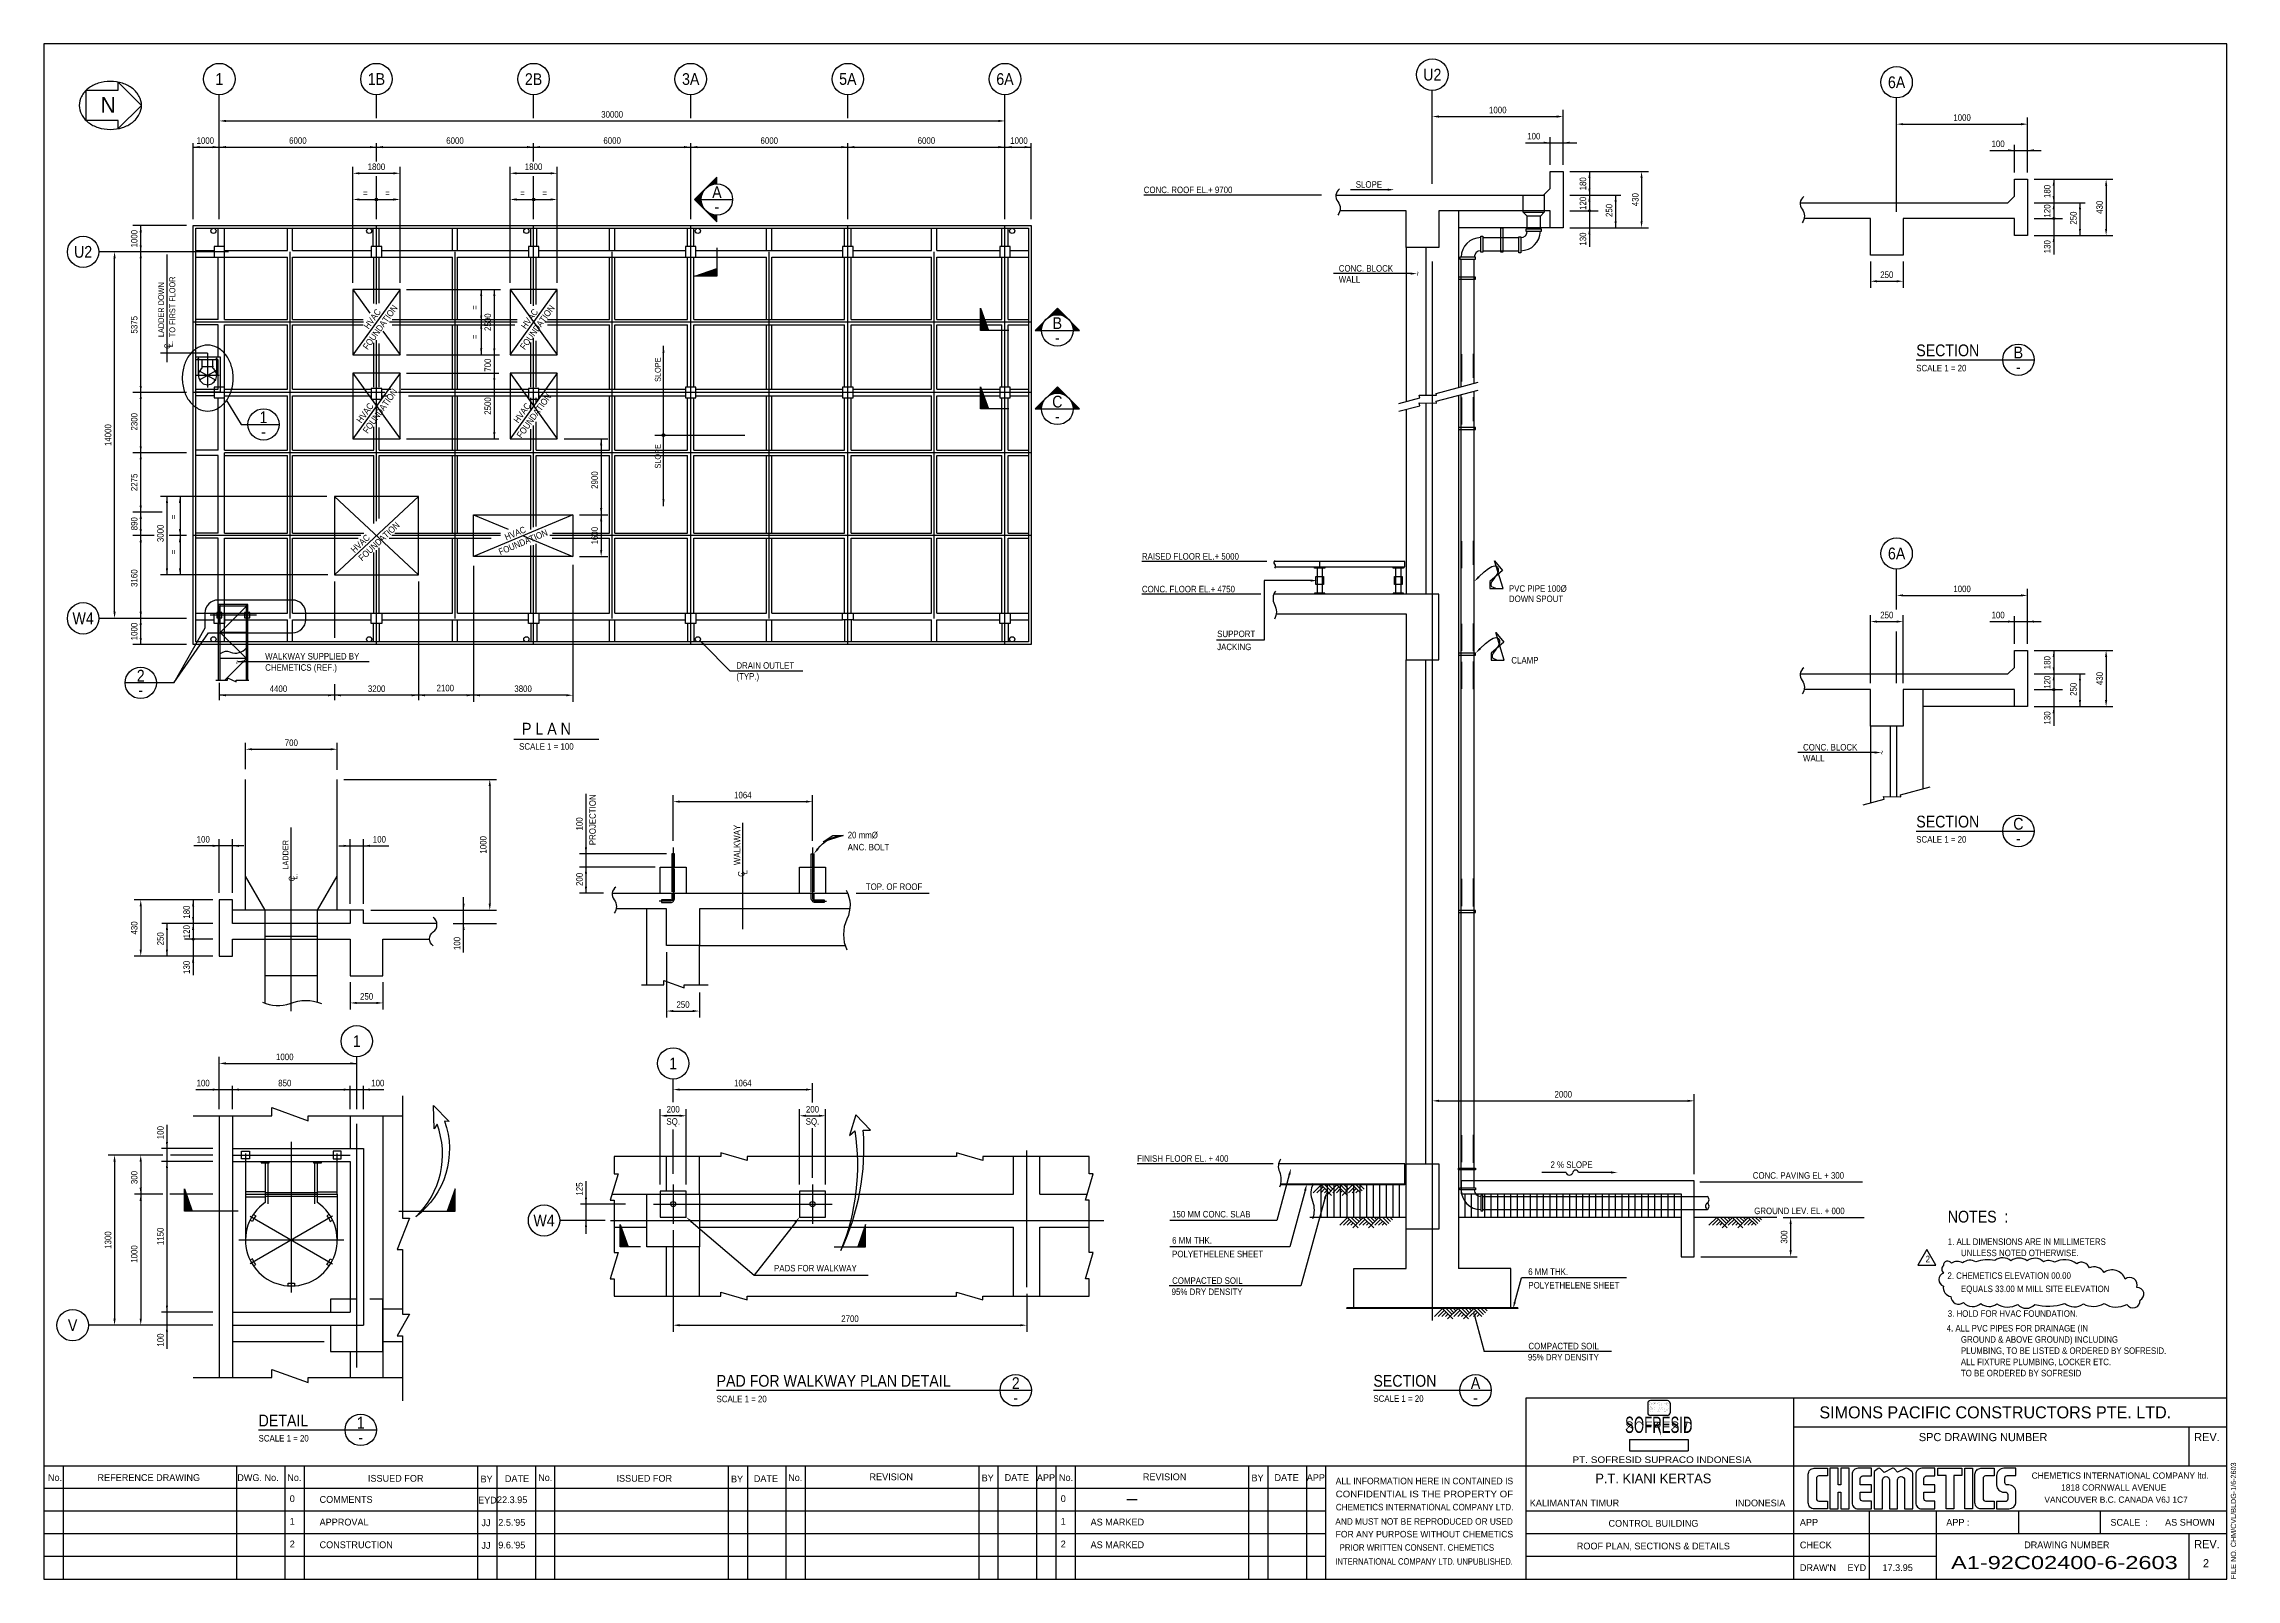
# Model space of a CAD drawing. Extents: x 300 to 84012, y 300 to 58945.
import ezdxf
from ezdxf.enums import TextEntityAlignment as Align

# ---------------------------------------------------------------- set-up
doc = ezdxf.new("R2010")
doc.units = 0
doc.header["$LTSCALE"] = 1000
for name, pattern in [('CENTER', [0]), ('CENTER2', [0]), ('DASHED', [0]), ('HIDDEN', [0]), ('HIDDEN2', [0]), ('PHANTOM', [0]), ('PHANTOM2', [0])]:
    doc.linetypes.add(name, pattern=pattern)
doc.layers.get('0').update_dxf_attribs({"linetype": 'CONTINUOUS'})
for name, color, linetype in [('AS', 4, 'CENTER'), ('BEAM', 6, 'CONTINUOUS'), ('COL', 3, 'CONTINUOUS'), ('DIM', 2, 'CONTINUOUS'), ('DN', 4, 'CONTINUOUS'), ('FORM', 1, 'CONTINUOUS')]:
    doc.layers.add(name, color=color, linetype=linetype)

msp = doc.modelspace()

# ---------------------------------------------------------------- texts
at = {"color": 0, "width": 0.9}
for s, p in [('1', (7000, 57600)), ('1B', (13000, 57600)), ('2B', (19000, 57600)), ('3A', (25000, 57600)), ('5A', (31000, 57600)), ('6A', (37000, 57600)), ('U2', (53318, 57768)), ('6A', (71047, 57477)), ('A', (26000, 53277)), ('-', (26000, 52723)), ('U2', (1800, 51000)), ('B', (39000, 48277)), ('-', (39000, 47723)), ('B', (75697, 47153)), ('-', (75697, 46600)), ('C', (39000, 45277)), ('1', (8688, 44682)), ('-', (39000, 44723)), ('-', (8688, 44129)), ('6A', (71047, 39477)), ('W4', (1800, 37000)), ('2', (4000, 34813)), ('-', (4000, 34260)), ('C', (75697, 29153)), ('-', (75697, 28600)), ('1', (12250, 20850)), ('1', (24331, 20000)), ('W4', (19400, 14000)), ('V', (1400, 10000)), ('2', (37412, 7791)), ('A', (54968, 7791)), ('-', (37412, 7238)), ('-', (54968, 7238)), ('1', (12400, 6277)), ('-', (12400, 5723))]:
    msp.add_text(s, height=450, dxfattribs=at).set_placement(p, align=Align.MIDDLE)
for s, height, p in [('SLOPE', 250, (50395, 53373)), ('CONC. BLOCK', 250, (49746, 50168)), ('WALL', 250, (49746, 49751)), ('SECTION', 450, (71797, 46877)), ('SCALE 1 = 20', 250, (71797, 46358)), ('PVC PIPE 100%%C', 250, (56243, 37939)), ('DOWN SPOUT', 250, (56243, 37548)), ('JACKING', 250, (45103, 35711)), ('SUPPORT', 250, (45103, 36208)), ('CLAMP', 250, (56335, 35199)), ('P L A N', 450, (18558, 32425)), ('SCALE 1 = 100', 250, (18448, 31907)), ('CONC. BLOCK', 250, (67474, 31877)), ('WALL', 250, (67474, 31460)), ('SECTION', 450, (71797, 28877)), ('SCALE 1 = 20', 250, (71797, 28358)), ('2 % SLOPE', 250, (57831, 15932)), ('150 MM CONC. SLAB', 250, (43382, 14041)), ('6 MM THK.', 250, (43382, 13041)), ('POLYETHELENE SHEET', 250, (43382, 12521)), ('COMPACTED SOIL ', 250, (43382, 11504)), ('6 MM THK.', 250, (56980, 11847)), ('95% DRY DENSITY', 250, (43363, 11078)), ('POLYETHELENE SHEET', 250, (56986, 11327)), ('COMPACTED SOIL ', 250, (56987, 9004)), ('95% DRY DENSITY', 250, (56968, 8578)), ('PAD FOR WALKWAY PLAN DETAIL', 450, (25988, 7515)), ('SECTION', 450, (51068, 7515)), ('SCALE 1 = 20', 250, (25988, 6983)), ('SCALE 1 = 20', 250, (51068, 6997)), ('DETAIL', 450, (8500, 6000)), ('SCALE 1 = 20', 250, (8500, 5482))]:
    msp.add_text(s, height=height, dxfattribs=at).set_placement(p, align=Align.BOTTOM_LEFT)
for s, rotation, p in [('~', 270, (52564, 50256)), ('FOUNDATION', 54.24611, (12724, 47196)), ('HVAC', 54.24611, (12762, 47982)), ('FOUNDATION', 54.24611, (18724, 47196)), ('HVAC', 54.24611, (18762, 47982)), ('HVAC', 54.24611, (12480, 44390)), ('FOUNDATION', 54.24611, (12724, 43996)), ('HVAC', 54.24611, (18480, 44390)), ('FOUNDATION', 54.24611, (18595, 43816)), ('HVAC', 43.15239, (12216, 39425)), ('FOUNDATION', 43.15239, (12509, 39113)), ('FOUNDATION', 22.83365, (17761, 39342)), ('HVAC', 22.83365, (17990, 39903)), ('~', 270, (70293, 31965))]:
    msp.add_text(s, height=250, rotation=rotation, dxfattribs=at).set_placement(p, align=Align.BOTTOM_LEFT)
for s, p in [('PADS FOR WALKWAY', (28182, 12054)), ('PRIOR WRITTEN CONSENT. CHEMETICS', (49777, 1385))]:
    msp.add_text(s, height=250, dxfattribs=at).set_placement(p)
at = {"color": 0}
for s, height, p in [('SIMONS PACIFIC CONSTRUCTORS PTE. LTD.', 460, (68099, 6442)), ('SPC DRAWING NUMBER', 311.57, (71897, 5572)), ('REV.', 311.6, (82411, 5572)), ('No.', 259.6, (457, 4051)), ('REFERENCE DRAWING', 259.64, (2349, 4051)), ('DWG. No.', 259.6, (7685, 4049)), ('No.', 259.6, (9595, 4051)), ('ISSUED FOR', 259.6, (12675, 4022)), ('BY', 259.6, (16974, 3996)), ('DATE', 259.6, (17904, 4010)), ('No.', 259.6, (19175, 4051)), ('ISSUED FOR', 259.6, (22167, 4022)), ('BY', 259.6, (26538, 3996)), ('DATE', 259.6, (27409, 4010)), ('No.', 259.6, (28721, 4051)), ('REVISION', 259.6, (31826, 4080)), ('BY', 259.6, (36109, 4037)), ('DATE', 259.6, (36988, 4052)), ('APP', 259.6, (38219, 4051)), ('No.', 259.6, (39062, 4051)), ('REVISION', 259.6, (42266, 4080)), ('BY', 259.6, (46413, 4037)), ('DATE', 259.6, (47292, 4052)), ('APP', 259.6, (48523, 4051)), ('P.T. KIANI KERTAS', 368, (59542, 3964)), ('CHEMETICS INTERNATIONAL COMPANY ltd.', 239.2, (76203, 4136)), ('0', 260, (9689, 3245)), ('COMMENTS', 259.6, (10829, 3215)), ('EYD', 259.6, (16882, 3189)), ('22.3.95', 259.6, (17603, 3204)), ('0', 260, (39129, 3245)), ('VANCOUVER B.C. CANADA V6J 1C7', 239.2, (76689, 3218)), ('1818 CORNWALL AVENUE', 239.2, (77328, 3682)), ('1', 260, (9689, 2379)), ('APPROVAL', 259.6, (10829, 2350)), ('JJ', 259.6, (17009, 2324)), ("2.5.'95", 259.6, (17653, 2338)), ('1', 260, (39129, 2379)), ('AS MARKED', 259.6, (40269, 2350)), ('KALIMANTAN TIMUR', 259.64, (57040, 3081)), ('CONTROL BUILDING', 259.64, (60045, 2302)), ('INDONESIA', 259.6, (64888, 3081)), ('APP', 259.6, (67353, 2341)), ('APP :', 259.6, (72943, 2341)), ('SCALE  :', 259.6, (79212, 2341)), ('AS SHOWN', 259.6, (81298, 2341)), ('2', 260, (9689, 1514)), ('CONSTRUCTION', 259.64, (10829, 1484)), ('JJ', 259.6, (17009, 1458)), ("9.6.'95", 259.6, (17653, 1473)), ('2', 260, (39129, 1514)), ('AS MARKED', 259.6, (40269, 1484)), ('ROOF PLAN, SECTIONS & DETAILS', 259.64, (58835, 1436)), ('CHECK', 259.6, (67353, 1476)), ('DRAWING NUMBER', 257.6, (75920, 1483)), ('REV.', 311.6, (82411, 1483)), ("DRAW'N", 259.6, (67353, 610)), ('EYD', 259.6, (69170, 610)), ('17.3.95', 259.6, (70508, 610)), ('2', 312, (82744, 752))]:
    msp.add_text(s, height=height, dxfattribs=at).set_placement(p)
for s, height, width, p, p2 in [('ALL INFORMATION HERE IN CONTAINED IS', 250, 0.854774, (49628, 3925), (56405, 3925)), ('CONFIDENTIAL IS THE PROPERTY OF', 250, 0.983212, (49628, 3428), (56405, 3428)), ('AND MUST NOT BE REPRODUCED OR USED', 250, 0.823849, (49616, 2380), (56393, 2380)), ('CHEMETICS INTERNATIONAL COMPANY LTD.', 250, 0.837176, (49635, 2927), (56412, 2927)), ('FOR ANY PURPOSE WITHOUT CHEMETICS', 250, 0.879876, (49627, 1894), (56404, 1894)), ('INTERNATIONAL COMPANY LTD. UNPUBLISHED.', 250, 0.776644, (49616, 851), (56393, 851)), ('A1-92C02400-6-2603', 500, 0.971994, (73125, 685), (81781, 685))]:
    msp.add_text(s, height=height, dxfattribs=dict(at, width=width)).set_placement(p, p2, align=Align.FIT)
at = {"layer": 'DIM', "color": 0}
msp.add_text('N', height=600, dxfattribs=at).set_placement((2465, 56311))
at = {"layer": 'DIM', "color": 0, "width": 0.9}
for s, p in [('30000', (22000, 56250)), ('1000', (55818, 56418)), ('1000', (73547, 56127)), ('1800', (13000, 54250)), ('1800', (19000, 54250)), ('250', (70672, 50127)), ('1000', (73547, 38127)), ('250', (70672, 37127)), ('3800', (18600, 34313)), ('700', (9750, 32250)), ('1064', (26991, 30250)), ('100', (6388, 28560)), ('100', (13112, 28560)), ('250', (12625, 22560)), ('1000', (9500, 20250)), ('1064', (26991, 19250)), ('2000', (58318, 18821))]:
    msp.add_text(s, height=250, dxfattribs=at).set_placement(p, align=Align.MIDDLE_CENTER)
for s, p in [('1000', (6466, 55250)), ('6000', (10000, 55250)), ('6000', (16000, 55250)), ('6000', (22000, 55250)), ('6000', (28000, 55250)), ('6000', (34000, 55250)), ('1000', (37534, 55250)), ('100', (57193, 55418)), ('100', (74922, 55127)), ('=', (12576, 53250)), ('=', (13424, 53250)), ('=', (18576, 53250)), ('=', (19424, 53250)), ('100', (74922, 37127)), ('4400', (9258, 34313)), ('3200', (13008, 34313)), ('2100', (15629, 34338)), ('250', (24706, 22250)), ('100', (6382, 19250)), ('850', (9500, 19250)), ('100', (13052, 19250)), ('SQ.', (24331, 17750)), ('200', (24331, 18250)), ('SQ.', (29651, 17750)), ('200', (29651, 18250)), ('2700', (31081, 10250))]:
    msp.add_text(s, height=250, dxfattribs=at).set_placement(p, align=Align.MIDDLE)
for s, p in [('180', (59068, 53599)), ('120', (59068, 52852)), ('250', (60068, 52581)), ('180', (76797, 53308)), ('120', (76797, 52561)), ('250', (77797, 52290)), ('1000', (3750, 51502)), ('130', (59068, 51488)), ('130', (76797, 51196)), ('=', (16750, 48874)), ('5375', (3750, 48214)), ('=', (16750, 47751)), ('700', (17250, 46672)), ('2500', (17250, 45112)), ('2300', (3750, 44509)), ('2275', (3750, 42194)), ('2900', (21331, 42281)), ('890', (3750, 40615)), ('3000', (4750, 40249)), ('=', (5250, 40870)), ('=', (5250, 39534)), ('3160', (3750, 38536)), ('1000', (3750, 36498)), ('180', (76797, 35308)), ('120', (76797, 34561)), ('250', (77797, 34290)), ('130', (76797, 33196)), ('PROJECTION', (21250, 29306)), ('100', (20750, 29148)), ('200', (20750, 27030)), ('180', (5750, 25780)), ('120', (5750, 25033)), ('250', (4750, 24762)), ('130', (5750, 23669)), ('100', (4750, 17356)), ('300', (3750, 15641)), ('125', (20750, 15203)), ('1150', (4750, 13395)), ('300', (66750, 13368)), ('1000', (3750, 12719)), ('100', (4750, 9434))]:
    msp.add_text(s, height=250, rotation=90, dxfattribs=at).set_placement(p, align=Align.MIDDLE)
for s, p in [('CONC. ROOF EL.+ 9700', (42299, 53168)), ('RAISED FLOOR EL.+ 5000', (42229, 39168)), ('CONC. FLOOR EL.+ 4750', (42229, 37918)), ('WALKWAY SUPPLIED BY', (8751, 35352)), ('CHEMETICS (REF.)', (8751, 34923)), ('DRAIN OUTLET', (26744, 35000)), ('(TYP.)', (26744, 34583)), ('FINISH FLOOR EL. + 400', (42048, 16168)), ('CONC. PAVING EL + 300', (65554, 15521)), ('GROUND LEV. EL. + 000', (65609, 14168)), ('2. CHEMETICS ELEVATION 00.00', (72987, 11694)), ('EQUALS 33.00 M MILL SITE ELEVATION', (73503, 11190))]:
    msp.add_text(s, height=250, dxfattribs=at).set_placement(p, align=Align.BOTTOM_LEFT)
for s, p in [('430', (61068, 52993)), ('430', (78797, 52702)), ('2500', (17250, 48312)), ('14000', (2750, 44000)), ('1600', (21331, 40160)), ('430', (78797, 34702)), ('1000', (17078, 28349)), ('430', (3750, 25174)), ('100', (16078, 24581)), ('1300', (2750, 13250))]:
    msp.add_text(s, height=250, rotation=90, dxfattribs=at).set_placement(p, align=Align.MIDDLE_CENTER)
for s, height, p in [('LADDER DOWN', 225, (4778, 47743)), ('TO FIRST FLOOR', 225, (5206, 47743)), ('C', 225, (5015, 47296)), ('L.', 225, (5120, 47361)), ('SLOPE', 225, (23744, 46031)), ('SLOPE', 225, (23744, 42721)), ('LADDER', 225, (9528, 27400)), ('WALKWAY', 250, (26769, 27575)), ('C', 225, (9765, 26953)), ('L.', 225, (9870, 27018)), ('C', 250, (26929, 27128)), ('L', 250, (27043, 27222))]:
    msp.add_text(s, height=height, rotation=90, dxfattribs=at).set_placement(p, align=Align.MIDDLE_LEFT)
for s, height, p in [('~', 250, (7873, 35240)), ('FILE NO. CHM/CVL/BLDG-1/6-2603', 200, (84069, 300))]:
    msp.add_text(s, height=height, rotation=90, dxfattribs=at).set_placement(p, align=Align.BOTTOM_LEFT)
for s, height, p in [('20 mm%%C', 250, (30995, 28599)), ('ANC. BOLT', 250, (30995, 28136)), ('TOP. OF ROOF', 250, (31687, 26625)), ('NOTES  :', 450, (73000, 13923)), ('2', 250, (72154, 12401)), ('1. ALL DIMENSIONS ARE IN MILLIMETERS', 250, (73000, 13066)), ('UNLLESS NOTED OTHERWISE.', 250, (73502, 12638)), ('3. HOLD FOR HVAC FOUNDATION.', 250, (73000, 10321)), ('4. ALL PVC PIPES FOR DRAINAGE (IN', 250, (72958, 9760)), ('GROUND & ABOVE GROUND) INCLUDING', 250, (73502, 9331)), ('ALL FIXTURE PLUMBING, LOCKER ETC.', 250, (73502, 8474)), ('PLUMBING, TO BE LISTED & ORDERED BY SOFRESID.', 250, (73502, 8903)), ('TO BE ORDERED BY SOFRESID', 250, (73502, 8046))]:
    msp.add_text(s, height=height, dxfattribs=at).set_placement(p)
at = {"layer": 'FORM', "color": 0, "width": 0.82599}
msp.add_text('SOFRESID', height=623.5, dxfattribs=at).set_placement((60680, 5885), (63250, 5885), align=Align.FIT)
at = {"layer": 'FORM', "color": 0, "width": 1.15}
msp.add_text('PT. SOFRESID SUPRACO INDONESIA', height=247.5, dxfattribs=at).set_placement((62086, 4864), align=Align.MIDDLE)

# ---------------------------------------------------------------- blocks, each defined once
blk = doc.blocks.new('AR')
at = {"color": 0}
blk.add_solid([(0, 0), (-1, 0.21875), (-1, -0.21875)], dxfattribs=at)

# ---------------------------------------------------------------- linework, layer by layer
at = {"color": 0}
for p, q in [((25400, 53000), (26600, 53000)), ((51614, 53373), (50199, 53373)), ((54318, 52568), (54318, 45819)), ((57818, 51918), (54318, 51918)), ((56943, 51868), (56943, 52368)), ((57443, 51868), (57443, 52368)), ((57818, 51918), (57818, 52568)), ((52318, 51168), (52318, 45283)), ((53068, 51168), (53068, 45525)), ((55243, 51543), (56618, 51543)), ((54418, 45846), (54418, 50718)), ((54918, 45980), (54918, 50718)), ((55243, 51043), (56618, 51043)), ((52485, 50168), (49550, 50168)), ((38400, 48000), (39600, 48000)), ((23960, 41286), (23960, 47408)), ((71797, 46877), (76297, 46877)), ((7269, 45319), (7837, 44406)), ((53068, 45225), (53068, 37918)), ((54318, 45520), (54318, 12168)), ((54418, 15243), (54418, 45547)), ((54918, 15243), (54918, 45681)), ((7837, 44406), (9288, 44406)), ((38400, 45000), (39600, 45000)), ((52318, 44984), (52318, 37918)), ((48918, 38918), (48918, 37968)), ((49018, 38968), (49018, 39168)), ((49118, 38918), (49118, 37968)), ((51918, 38918), (51918, 37968)), ((52118, 38918), (52118, 37968)), ((7497, 36000), (7030, 36000)), ((46892, 36168), (45077, 36168)), ((53068, 16168), (53068, 35418)), ((5261, 34536), (3400, 34536)), ((72047, 34277), (72047, 30486)), ((75547, 33627), (72047, 33627)), ((70047, 32877), (70047, 29950)), ((70797, 32877), (70797, 30191)), ((18246, 32391), (21496, 32391)), ((70214, 31877), (67278, 31877)), ((8000, 25849), (8000, 30849)), ((11500, 25849), (11500, 30849)), ((71194, 30257), (72331, 30562)), ((69773, 29877), (70568, 30090)), ((71797, 28877), (76297, 28877)), ((8750, 25849), (8000, 27148)), ((10750, 25849), (11500, 27148)), ((22000, 26500), (30993, 26500)), ((12000, 25849), (7500, 25849)), ((8750, 22297), (8750, 25849)), ((10750, 22342), (10750, 25849)), ((23331, 23000), (23331, 25900)), ((10750, 24849), (8750, 24849)), ((25331, 23000), (25331, 24500)), ((25331, 24500), (30900, 24500)), ((10750, 23349), (8750, 23349)), ((7000, 18000), (7000, 8000)), ((7500, 18000), (7500, 8000)), ((7500, 16750), (12500, 16750)), ((12500, 16750), (12500, 10000)), ((7500, 16250), (12000, 16250)), ((12000, 16250), (12000, 10500)), ((52268, 16168), (47449, 16168)), ((52268, 15358), (52268, 16168)), ((8750, 15100), (8000, 15100)), ((8750, 15075), (10750, 15075)), ((10750, 15100), (11500, 15100)), ((52268, 15358), (47510, 15358)), ((52268, 15388), (47518, 15388)), ((49444, 15129), (49214, 15358)), ((49514, 15199), (49356, 15358)), ((49514, 15058), (49744, 15287)), ((49656, 15058), (49814, 15216)), ((49797, 15058), (49885, 15146)), ((50044, 15129), (49814, 15358)), ((50114, 15199), (49956, 15358)), ((50114, 15058), (50344, 15287)), ((50256, 15058), (50414, 15216)), ((50397, 15058), (50485, 15146)), ((50644, 15129), (50414, 15358)), ((50714, 15199), (50556, 15358)), ((8000, 15000), (8000, 13250)), ((8000, 14900), (8750, 14900)), ((8750, 14925), (10750, 14925)), ((11500, 14900), (10750, 14900)), ((11500, 15000), (11500, 13250)), ((25022, 13963), (27423, 11916)), ((28997, 13928), (27423, 11916)), ((52318, 14118), (48635, 14118)), ((50453, 13889), (50224, 14118)), ((50524, 13959), (50365, 14118)), ((50595, 14030), (50507, 14118)), ((50524, 13818), (50753, 14047)), ((50665, 13818), (50824, 13976)), ((50807, 13818), (50895, 13906)), ((51053, 13889), (50824, 14118)), ((51124, 13959), (50965, 14118)), ((51195, 14030), (51107, 14118)), ((51124, 13818), (51353, 14047)), ((51265, 13818), (51424, 13976)), ((51407, 13818), (51495, 13906)), ((51653, 13889), (51424, 14118)), ((51724, 13959), (51565, 14118)), ((51795, 14030), (51707, 14118)), ((62818, 14118), (54318, 14118)), ((66467, 14118), (63318, 14118)), ((64551, 13889), (64321, 14118)), ((64621, 13959), (64463, 14118)), ((64692, 14030), (64604, 14118)), ((64621, 13818), (64851, 14047)), ((64763, 13818), (64921, 13976)), ((64904, 13818), (64992, 13906)), ((65151, 13889), (64921, 14118)), ((65221, 13959), (65063, 14118)), ((65292, 14030), (65204, 14118)), ((65221, 13818), (65451, 14047)), ((65363, 13818), (65521, 13976)), ((65504, 13818), (65592, 13906)), ((65751, 13889), (65521, 14118)), ((65821, 13959), (65663, 14118)), ((65892, 14030), (65804, 14118)), ((27423, 11916), (31778, 11916)), ((7500, 10500), (12000, 10500)), ((56578, 10668), (50058, 10668)), ((50058, 10638), (50058, 10668)), ((56578, 10638), (50058, 10638)), ((54074, 10409), (53844, 10638)), ((54144, 10479), (53986, 10638)), ((54215, 10550), (54127, 10638)), ((54144, 10338), (54374, 10567)), ((54286, 10338), (54444, 10496)), ((54427, 10338), (54515, 10426)), ((54674, 10409), (54444, 10638)), ((54744, 10479), (54586, 10638)), ((54815, 10550), (54727, 10638)), ((54744, 10338), (54974, 10567)), ((54886, 10338), (55044, 10496)), ((55027, 10338), (55115, 10426)), ((55274, 10409), (55044, 10638)), ((55344, 10479), (55186, 10638)), ((55415, 10550), (55327, 10638)), ((56578, 10668), (56578, 10638)), ((7500, 10000), (12500, 10000)), ((12000, 9000), (12000, 8000)), ((25988, 7515), (38012, 7515)), ((51068, 7515), (55568, 7515)), ((56903, 7224), (83652, 7224)), ((56903, 300), (56903, 7224)), ((8500, 6000), (13000, 6000)), ((67128, 6120), (83652, 6120)), ((82218, 4627), (82218, 6120)), ((1036, 4627), (1036, 300)), ((7660, 4627), (7660, 300)), ((9500, 4627), (9500, 300)), ((10236, 4627), (10236, 300)), ((16860, 4627), (16860, 300)), ((17596, 4627), (17596, 300)), ((19068, 4627), (19068, 300)), ((19804, 4627), (19804, 300)), ((26428, 4627), (26428, 300)), ((27164, 4627), (27164, 300)), ((28636, 4627), (28636, 300)), ((29372, 4627), (29372, 300)), ((35996, 4627), (35996, 300)), ((36732, 4627), (36732, 300)), ((38204, 4627), (38204, 300)), ((38940, 4627), (38940, 300)), ((39676, 4627), (39676, 300)), ((46300, 4627), (46300, 300)), ((47036, 4627), (47036, 300)), ((48508, 4627), (48508, 300)), ((49244, 4627), (49244, 300)), ((49244, 3762), (300, 3762)), ((49244, 2896), (300, 2896)), ((72569, 2896), (56903, 2896)), ((69993, 2896), (69993, 300)), ((83652, 2896), (72569, 2896)), ((75697, 2896), (75697, 2031)), ((78825, 2896), (78825, 2031)), ((49244, 2031), (300, 2031)), ((72569, 2031), (56903, 2031)), ((83652, 2031), (72569, 2031)), ((82218, 300), (82218, 2031)), ((49244, 1165), (300, 1165)), ((72569, 1165), (56903, 1165))]:
    msp.add_line(p, q, dxfattribs=at)
at = {"color": 0, "linetype": 'CENTER2'}
for p, q in [((5000, 50898), (5000, 46781)), ((8034, 37465), (7030, 36465)), ((7030, 36465), (8034, 35465)), ((8034, 35465), (7205, 34639))]:
    msp.add_line(p, q, dxfattribs=at)
at = {"color": 0, "linetype": 'HIDDEN'}
for p, q in [((54443, 46052), (54443, 47088)), ((54893, 46186), (54893, 47101)), ((6234, 46457), (6866, 46093)), ((6866, 46457), (6234, 46093)), ((54443, 44399), (54443, 45434)), ((54893, 44533), (54893, 45448)), ((54443, 38913), (54443, 39948)), ((54893, 39047), (54893, 39961)), ((54443, 35759), (54443, 36794)), ((54893, 35743), (54893, 36808)), ((54443, 34307), (54443, 35342)), ((54893, 34291), (54893, 35356)), ((54443, 26010), (54443, 27045)), ((54893, 25995), (54893, 27059)), ((54443, 16224), (54443, 17259)), ((54893, 16208), (54893, 17272))]:
    msp.add_line(p, q, dxfattribs=at)
at = {"color": 0, "linetype": 'DASHED'}
for p, q in [((12000, 18000), (12000, 16750)), ((13250, 18000), (13250, 8000)), ((55243, 14918), (63818, 14918)), ((55243, 14418), (63818, 14418)), ((13250, 10625), (14000, 10625)), ((7500, 9375), (11000, 9375)), ((13250, 9375), (14000, 9375))]:
    msp.add_line(p, q, dxfattribs=at)
at = {"color": 0, "linetype": 'CONTINUOUS'}
for p, q in [((67128, 300), (67128, 7224)), ((300, 4627), (83652, 4627)), ((72569, 300), (72569, 2896))]:
    msp.add_line(p, q, dxfattribs=at)
at = {"color": 0}
for points in [[(83652, 300), (83652, 58945), (300, 58945), (300, 300)], [(38000, 36000), (6000, 36000), (6000, 52000), (38000, 52000)], [(55930, 50993), (55930, 51918), (56005, 51918), (56005, 50993)], [(37900, 36100), (6100, 36100), (6100, 51900), (37900, 51900)], [(55168, 50993), (55168, 51593), (55243, 51593), (55243, 50993)], [(56618, 50968), (56618, 51568), (56693, 51568), (56693, 50968)], [(57493, 51793), (57493, 51868), (56893, 51868), (56893, 51793)], [(25980, 50339), (25980, 50089), (25269, 50089)], [(25960, 50311), (25960, 50109), (25386, 50109)], [(25940, 50283), (25940, 50129), (25504, 50129)], [(25920, 50254), (25920, 50149), (25621, 50149)], [(54968, 50718), (54968, 50793), (54368, 50793), (54368, 50718)], [(13900, 49562), (12100, 49562), (12100, 47062), (13900, 47062)], [(19900, 49562), (18100, 49562), (18100, 47062), (19900, 47062)], [(25900, 50226), (25900, 50169), (25738, 50169)], [(25880, 50198), (25880, 50189), (25856, 50189)], [(54968, 49955), (54968, 50030), (54318, 50030), (54318, 49955)], [(36339, 48020), (36089, 48020), (36089, 48731)], [(36311, 48040), (36109, 48040), (36109, 48614)], [(36283, 48060), (36129, 48060), (36129, 48496)], [(36254, 48080), (36149, 48080), (36149, 48379)], [(36226, 48100), (36169, 48100), (36169, 48262)], [(36198, 48120), (36189, 48120), (36189, 48144)], [(13900, 46362), (12100, 46362), (12100, 43862), (13900, 43862)], [(19900, 46362), (18100, 46362), (18100, 43862), (19900, 43862)], [(36339, 45020), (36089, 45020), (36089, 45731)], [(36311, 45040), (36109, 45040), (36109, 45614)], [(36283, 45060), (36129, 45060), (36129, 45496)], [(36254, 45080), (36149, 45080), (36149, 45379)], [(36226, 45100), (36169, 45100), (36169, 45262)], [(36198, 45120), (36189, 45120), (36189, 45144)], [(54968, 44216), (54968, 44291), (54318, 44291), (54318, 44216)], [(14600, 41660), (11400, 41660), (11400, 38660), (14600, 38660)], [(20500, 39360), (16700, 39360), (16700, 40960), (20500, 40960)], [(49168, 38293), (48868, 38293), (48868, 38593), (49168, 38593)], [(52168, 38293), (51868, 38293), (51868, 38593), (52168, 38593)], [(6900, 37225), (6900, 37025), (7100, 37025), (7100, 37225)], [(7964, 37225), (7964, 37025), (8164, 37025), (8164, 37225)], [(54968, 35593), (54968, 35668), (54318, 35668), (54318, 35593)], [(54968, 25762), (54968, 25837), (54318, 25837), (54318, 25762)], [(52318, 13668), (52318, 16168), (53568, 16168), (53568, 13668)], [(54968, 16005), (54968, 15930), (54318, 15930), (54318, 16005)], [(5938, 14378), (5688, 14378), (5688, 15089)], [(15730, 14378), (15980, 14378), (15980, 15089)], [(23831, 15125), (23831, 14125), (24831, 14125), (24831, 15125)], [(29151, 15125), (29151, 14125), (30151, 14125), (30151, 15125)], [(54968, 15243), (54968, 15168), (54368, 15168), (54368, 15243)], [(63318, 12618), (63318, 15518), (54418, 15518), (54418, 15018), (62818, 15018), (62818, 12618)], [(5909, 14398), (5708, 14398), (5708, 14972)], [(5881, 14418), (5728, 14418), (5728, 14854)], [(5853, 14438), (5748, 14438), (5748, 14737)], [(5825, 14458), (5768, 14458), (5768, 14620)], [(5797, 14478), (5788, 14478), (5788, 14502)], [(15759, 14398), (15960, 14398), (15960, 14972)], [(15787, 14418), (15940, 14418), (15940, 14854)], [(15815, 14438), (15920, 14438), (15920, 14737)], [(15843, 14458), (15900, 14458), (15900, 14620)], [(15871, 14478), (15880, 14478), (15880, 14502)], [(55168, 14968), (55168, 14368), (55243, 14368), (55243, 14968)], [(22578, 13020), (22328, 13020), (22328, 13731)], [(22550, 13040), (22348, 13040), (22348, 13614)], [(22522, 13060), (22368, 13060), (22368, 13496)], [(31405, 13020), (31654, 13020), (31654, 13731)], [(31433, 13040), (31634, 13040), (31634, 13614)], [(31461, 13060), (31614, 13060), (31614, 13496)], [(22493, 13080), (22388, 13080), (22388, 13379)], [(22465, 13100), (22408, 13100), (22408, 13262)], [(22437, 13120), (22428, 13120), (22428, 13144)], [(31489, 13080), (31594, 13080), (31594, 13379)], [(31517, 13100), (31574, 13100), (31574, 13262)], [(31546, 13120), (31554, 13120), (31554, 13144)], [(72204, 12893), (71857, 12293), (72550, 12293)], [(69236, 4535), (68923, 4535), (68923, 3900), (68813, 3900), (68813, 4535), (68500, 4535), (68500, 2988), (68813, 2988), (68813, 3624), (68923, 3624), (68923, 2988), (69236, 2988)], [(73652, 4535), (73947, 4535), (73947, 2988), (73652, 2988)]]:
    msp.add_lwpolyline(points, close=True, dxfattribs=at)
for points in [[(26000, 53600), (26000, 53849), (25151, 53000), (26000, 52151), (26000, 52400)], [(25980, 53600), (25980, 53800), (25699, 53519)], [(25960, 53600), (25960, 53752), (25756, 53548)], [(25940, 53600), (25940, 53704), (25803, 53567)], [(25920, 53600), (25920, 53655), (25844, 53579)], [(25900, 53600), (25900, 53607), (25881, 53588)], [(49636, 53168), (57568, 53168), (57818, 53418), (57818, 54068), (58318, 54068), (58318, 51918), (57818, 51918), (57818, 52568), (53568, 52568), (53568, 51168), (52318, 51168), (52318, 52568), (49787, 52568)], [(67365, 52877), (75297, 52877), (75547, 53127), (75547, 53777), (76047, 53777), (76047, 51627), (75547, 51627), (75547, 52277), (71297, 52277), (71297, 50877), (70047, 50877), (70047, 52277), (67516, 52277)], [(25481, 53301), (25180, 53000), (25481, 52699)], [(25452, 53244), (25208, 53000), (25452, 52756)], [(25433, 53197), (25236, 53000), (25433, 52803)], [(25421, 53156), (25265, 53000), (25421, 52844)], [(25412, 53119), (25293, 53000), (25412, 52881)], [(25406, 53085), (25321, 53000), (25406, 52915)], [(25402, 53053), (25349, 53000), (25402, 52947)], [(25400, 53023), (25378, 53000), (25400, 52977)], [(25699, 52481), (25980, 52200), (25980, 52400)], [(25756, 52452), (25960, 52248), (25960, 52400)], [(25803, 52433), (25940, 52296), (25940, 52400)], [(25844, 52421), (25920, 52345), (25920, 52400)], [(25881, 52412), (25900, 52393), (25900, 52400)], [(26000, 51151), (26000, 50069), (25152, 50069), (26000, 50367)], [(37151, 48000), (36069, 48000), (36069, 48848), (36367, 48000)], [(39600, 48000), (39849, 48000), (39000, 48849), (38151, 48000), (38400, 48000)], [(39301, 48519), (39000, 48820), (38699, 48519)], [(39244, 48548), (39000, 48792), (38756, 48548)], [(39197, 48567), (39000, 48764), (38803, 48567)], [(39156, 48579), (39000, 48735), (38844, 48579)], [(39119, 48588), (39000, 48707), (38881, 48588)], [(39085, 48594), (39000, 48679), (38915, 48594)], [(39053, 48598), (39000, 48651), (38947, 48598)], [(39023, 48600), (39000, 48622), (38977, 48600)], [(38481, 48301), (38200, 48020), (38400, 48020)], [(38452, 48244), (38248, 48040), (38400, 48040)], [(38433, 48197), (38296, 48060), (38400, 48060)], [(38421, 48156), (38345, 48080), (38400, 48080)], [(38412, 48119), (38393, 48100), (38400, 48100)], [(39600, 48020), (39800, 48020), (39519, 48301)], [(39600, 48040), (39752, 48040), (39548, 48244)], [(39600, 48060), (39704, 48060), (39567, 48197)], [(39600, 48080), (39655, 48080), (39579, 48156)], [(39600, 48100), (39607, 48100), (39588, 48119)], [(6100, 45650), (7050, 45650), (7050, 46975), (6100, 46975)], [(6100, 45750), (6950, 45750), (6950, 46875), (6100, 46875)], [(37151, 45000), (36069, 45000), (36069, 45848), (36367, 45000)], [(39600, 45000), (39849, 45000), (39000, 45849), (38151, 45000), (38400, 45000)], [(38481, 45301), (38200, 45020), (38400, 45020)], [(38452, 45244), (38248, 45040), (38400, 45040)], [(39301, 45519), (39000, 45820), (38699, 45519)], [(39244, 45548), (39000, 45792), (38756, 45548)], [(39197, 45567), (39000, 45764), (38803, 45567)], [(39156, 45579), (39000, 45735), (38844, 45579)], [(39119, 45588), (39000, 45707), (38881, 45588)], [(39085, 45594), (39000, 45679), (38915, 45594)], [(39053, 45598), (39000, 45651), (38947, 45598)], [(39023, 45600), (39000, 45622), (38977, 45600)], [(39600, 45020), (39800, 45020), (39519, 45301)], [(39600, 45040), (39752, 45040), (39548, 45244)], [(52044, 45210), (52839, 45423), (52811, 45529), (53484, 45519), (53465, 45591), (55064, 46019)], [(52044, 44911), (52839, 45124), (52811, 45229), (53484, 45219), (53465, 45291), (55064, 45720)], [(38433, 45197), (38296, 45060), (38400, 45060)], [(38421, 45156), (38345, 45080), (38400, 45080)], [(38412, 45119), (38393, 45100), (38400, 45100)], [(39600, 45060), (39704, 45060), (39567, 45197)], [(39600, 45080), (39655, 45080), (39579, 45156)], [(39600, 45100), (39607, 45100), (39588, 45119)], [(47318, 38968), (52268, 38968), (52268, 39168), (47274, 39168)], [(49218, 38968), (49218, 38918), (48818, 38918), (48818, 38968)], [(52218, 38968), (52218, 38918), (51818, 38918), (51818, 38968)], [(55093, 38583), (55093, 38583), (55298, 38777), (55464, 38905), (55594, 38978), (55693, 39006), (55763, 38997), (55809, 38961), (55832, 38909), (55838, 38849), (55829, 38789), (55808, 38732), (55778, 38676), (55742, 38621), (55703, 38568), (55662, 38515), (55624, 38463), (55590, 38411), (55565, 38360), (55552, 38310), (55556, 38263), (55583, 38221), (55638, 38186), (55725, 38159), (55849, 38141), (56017, 38135), (55694, 39194), (55994, 38826), (55510, 38411), (55510, 38135), (56017, 38135)], [(47357, 37168), (52318, 37168), (52318, 35418), (53568, 35418), (53568, 37918), (47263, 37918)], [(49218, 37918), (49218, 37968), (48818, 37968), (48818, 37918)], [(52218, 37918), (52218, 37968), (51818, 37968), (51818, 37918)], [(55143, 35846), (55143, 35846), (55348, 36040), (55514, 36168), (55644, 36241), (55743, 36269), (55813, 36260), (55859, 36224), (55882, 36172), (55888, 36112), (55879, 36052), (55858, 35995), (55828, 35939), (55792, 35884), (55753, 35831), (55712, 35778), (55674, 35726), (55640, 35674), (55615, 35623), (55602, 35573), (55606, 35526), (55633, 35484), (55688, 35449), (55775, 35422), (55899, 35404), (56067, 35398), (55744, 36457), (56044, 36089), (55560, 35674), (55560, 35398), (56067, 35398)], [(50318, 10668), (50318, 12168), (52318, 12168), (52318, 35418)], [(67365, 34877), (75297, 34877), (75547, 35127), (75547, 35777), (76047, 35777), (76047, 33627), (75547, 33627), (75547, 34277), (71297, 34277), (71297, 32877), (70047, 32877), (70047, 34277), (67516, 34277)], [(6861, 34639), (7317, 34639), (7317, 34729), (7647, 34571), (7647, 34639), (8127, 34639)], [(70568, 30090), (70540, 30195), (71213, 30185), (71194, 30257)], [(24381, 27500), (24381, 28000), (24281, 28000)], [(29601, 27500), (29601, 28000), (29701, 28000)], [(23831, 26500), (23831, 27500), (24831, 27500), (24831, 26500)], [(29151, 26500), (29151, 27500), (30151, 27500), (30151, 26500)], [(15308, 25349), (12500, 25349), (12500, 25849), (12000, 25849), (12000, 25349), (7500, 25349), (7500, 26249), (7000, 26249), (7000, 24099), (7500, 24099), (7500, 24749), (12000, 24749), (12000, 23349), (13250, 23349), (13250, 24749), (15028, 24749)], [(31076, 25900), (25331, 25900), (25331, 24500), (24081, 24500), (24081, 25900), (22151, 25900)], [(23125, 23000), (23971, 23000), (23971, 23167), (24748, 22881), (24748, 23000), (25662, 23000)], [(8000, 16350), (7850, 16350), (7850, 16650), (8150, 16650), (8150, 16350), (8000, 16350)], [(8000, 16558), (8000, 15000), (11500, 15000), (11500, 16558)], [(8600, 16250), (8600, 16200), (8900, 16200), (8900, 16250)], [(10600, 16250), (10600, 16200), (10900, 16200), (10900, 16250)], [(10650, 14633), (10650, 16200)], [(11500, 16350), (11650, 16350), (11650, 16650), (11350, 16650), (11350, 16350), (11500, 16350)], [(7716, 14358), (5668, 14358), (5668, 15206), (5966, 14358)], [(13860, 14358), (16000, 14358), (16000, 15206), (15702, 14358)], [(48773, 15058), (49073, 15358), (49473, 14958)], [(48914, 15058), (49144, 15287)], [(49056, 15058), (49214, 15216)], [(49068, 14118), (49068, 15358)], [(49197, 15058), (49285, 15146)], [(49273, 14958), (49673, 15358), (50073, 14958)], [(49318, 14118), (49318, 15358)], [(49568, 14118), (49568, 15358)], [(49818, 14118), (49818, 15358)], [(49873, 14958), (50273, 15358), (50573, 15058)], [(50068, 14118), (50068, 15358)], [(50318, 14118), (50318, 15358)], [(50568, 14118), (50568, 15358)], [(50818, 14118), (50818, 15358)], [(51068, 14118), (51068, 15358)], [(51318, 14118), (51318, 15358)], [(51568, 14118), (51568, 15358)], [(51818, 14118), (51818, 15358)], [(52068, 14118), (52068, 15358)], [(54568, 14118), (54568, 15018)], [(54818, 14118), (54818, 15018)], [(55068, 14118), (55068, 15018)], [(55318, 14118), (55318, 15018)], [(55568, 14118), (55568, 15018)], [(55818, 14118), (55818, 15018)], [(56068, 14118), (56068, 15018)], [(56318, 14118), (56318, 15018)], [(56568, 14118), (56568, 15018)], [(56818, 14118), (56818, 15018)], [(57068, 14118), (57068, 15018)], [(57318, 14118), (57318, 15018)], [(57568, 14118), (57568, 15018)], [(57818, 14118), (57818, 15018)], [(58068, 14118), (58068, 15018)], [(58318, 14118), (58318, 15018)], [(58568, 14118), (58568, 15018)], [(58818, 14118), (58818, 15018)], [(59068, 14118), (59068, 15018)], [(59318, 14118), (59318, 15018)], [(59568, 14118), (59568, 15018)], [(59818, 14118), (59818, 15018)], [(60068, 14118), (60068, 15018)], [(60318, 14118), (60318, 15018)], [(60568, 14118), (60568, 15018)], [(60818, 14118), (60818, 15018)], [(61068, 14118), (61068, 15018)], [(61318, 14118), (61318, 15018)], [(61568, 14118), (61568, 15018)], [(61818, 14118), (61818, 15018)], [(62068, 14118), (62068, 15018)], [(62318, 14118), (62318, 15018)], [(62568, 14118), (62568, 15018)], [(23088, 13000), (22308, 13000), (22308, 13848), (22606, 13000)], [(30483, 13000), (31674, 13000), (31674, 13848), (31376, 13000)], [(49782, 13818), (50082, 14118), (50482, 13718)], [(49924, 13818), (50153, 14047)], [(50065, 13818), (50224, 13976)], [(50207, 13818), (50295, 13906)], [(50282, 13718), (50682, 14118), (51082, 13718)], [(50882, 13718), (51282, 14118), (51582, 13818)], [(63880, 13818), (64180, 14118), (64580, 13718)], [(64021, 13818), (64251, 14047)], [(64163, 13818), (64321, 13976)], [(64304, 13818), (64392, 13906)], [(64380, 13718), (64780, 14118), (65180, 13718)], [(64980, 13718), (65380, 14118), (65680, 13818)], [(56318, 10668), (56318, 12168), (54318, 12168)], [(53403, 10338), (53703, 10638), (54103, 10238)], [(53544, 10338), (53774, 10567)], [(53686, 10338), (53844, 10496)], [(53827, 10338), (53915, 10426)], [(53903, 10238), (54303, 10638), (54703, 10238)], [(54503, 10238), (54903, 10638), (55203, 10338)]]:
    msp.add_lwpolyline(points, dxfattribs=at)
for points in [[(49775, 53403, 0.430716), (49708, 52920, -0.350743), (49708, 52403)], [(67504, 53111, 0.430716), (67436, 52628, -0.350743), (67436, 52112)], [(6260, 46471), (6278, 46461, 0.0312), (6253, 46418), (6235, 46428)], [(6260, 46079), (6278, 46089, -0.0312), (6253, 46132), (6235, 46122)], [(6840, 46471), (6822, 46461, -0.0312), (6847, 46418), (6865, 46428)], [(6840, 46079), (6822, 46089, 0.0312), (6847, 46132), (6865, 46122)], [(47319, 39214, 0.517739), (47291, 39071, -0.398225), (47291, 38918)], [(47331, 38043, 0.293667), (47292, 37531, -0.253156), (47292, 36971)], [(67504, 35111, 0.430716), (67436, 34628, -0.350743), (67436, 34112)], [(24281, 28000), (24281, 27500, -0.414214)], [(29701, 28000), (29701, 27500, 0.414214)], [(22139, 26735, 0.430716), (22071, 26252, -0.350743), (22071, 25735)], [(24281, 26500), (24281, 26300, -0.414214), (24231, 26250), (23881, 26250), (23881, 26150), (24231, 26150, 0.414214), (24381, 26300), (24381, 26500)], [(29701, 26500), (29701, 26300, 0.414214), (29751, 26250), (30101, 26250), (30101, 26150), (29751, 26150, -0.414214), (29601, 26300), (29601, 26500)], [(30938, 26616, -0.237745), (30965, 25512, 0.224786), (30965, 24336, 0.224786)], [(8645, 22344, 0.211832), (9707, 22293, -0.187109), (10896, 22293)], [(30737, 12857, 0.130827), (31587, 17456), (31864, 17449), (31300, 18042), (31063, 17242), (31271, 17419, -0.132259), (30737, 12857)], [(8750, 16200), (8750, 14686, 3.186141), (10750, 14686), (10750, 16200)], [(8850, 16200), (8850, 14633, 3.369924)], [(47527, 16339, 0.265394), (47477, 15869, -0.209368), (47477, 15268)], [(48774, 15417, 0.216295), (48739, 14738, -0.190265), (48739, 14058)], [(63818, 14668, 0.538142), (63818, 14418, 0.538142), (63818, 14668, 0.538142), (63818, 14918, 0.538142)], [(8301, 14231), (8389, 14180, 0.0312), (8264, 13964), (8176, 14015)], [(11199, 14231), (11111, 14180, -0.0312), (11236, 13964), (11324, 14015)], [(8301, 12269), (8389, 12320, -0.0312), (8264, 12536), (8176, 12485)], [(11199, 12269), (11111, 12320, 0.0312), (11236, 12536), (11324, 12485)], [(9625, 11504), (9625, 11605, 0.037933), (9875, 11605), (9875, 11504)]]:
    msp.add_lwpolyline(points, format="xyb", dxfattribs=at)
at = {"color": 0, "linetype": 'HIDDEN2'}
msp.add_lwpolyline([(57593, 53193), (57593, 52518), (57443, 52368), (56943, 52368), (56793, 52518), (56793, 53168)], dxfattribs=at)
at = {"color": 0, "linetype": 'HIDDEN'}
msp.add_lwpolyline([(6557, 47437, 0.123691), (6198, 47347, 0.105609), (5869, 47068, 0.087227), (5661, 46673, 0.077563), (5584, 46177, 0.077563), (5661, 45682, 0.087227), (5869, 45287, 0.105609), (6198, 45008, 0.123691), (6557, 44918, 0.123691), (6916, 45008, 0.105609), (7245, 45287, 0.087227), (7452, 45682, 0.077563), (7530, 46177, 0.077563), (7452, 46673, 0.087227), (7245, 47068, 0.105609), (6916, 47347, 0.123691)], format="xyb", close=True, dxfattribs=at)
at = {"color": 0, "linetype": 'PHANTOM'}
msp.add_lwpolyline([(6592, 36450), (9800, 36450, 0.414214), (10300, 36950), (10300, 37200, 0.414214), (9800, 37700), (6950, 37700, 0.414214), (6450, 37200), (6450, 36625), (5261, 34536)], format="xyb", close=True, dxfattribs=at)
at = {"color": 0, "linetype": 'HIDDEN'}
for points in [[(24281, 27456), (24281, 26560, -0.414214)], [(29701, 27456), (29701, 26560, 0.414214)]]:
    msp.add_lwpolyline(points, format="xyb", dxfattribs=at)
for points in [[(24381, 26539), (24381, 27445)], [(29601, 26539), (29601, 27445)]]:
    msp.add_lwpolyline(points, dxfattribs=at)
at = {"color": 0, "linetype": 'CENTER'}
for points in [[(14000, 18767), (14000, 14083), (14260, 14083), (13792, 12886), (14000, 12886), (14000, 10424), (14260, 10424), (13792, 9601), (14000, 9601), (14000, 7113)], [(6000, 18000), (9000, 18000), (9000, 18313), (10393, 17811), (10393, 18000), (14000, 18000)], [(6000, 8000), (9000, 8000), (9000, 8313), (10393, 7811), (10393, 8000), (14000, 8000)]]:
    msp.add_lwpolyline(points, dxfattribs=at)
at = {"color": 0}
for points in [[(14501, 14145, 0.301651), (15313, 17681), (15201, 17499), (15182, 18389), (15774, 17786), (15603, 17797, -0.327501)], [(67672, 4305, -0.414214), (67902, 4535), (68408, 4535), (68408, 4241), (68077, 4241, 0.414214), (67985, 4149), (67985, 3375, 0.414214), (68077, 3283), (68408, 3283), (68408, 2988), (67902, 2988, -0.414214), (67672, 3218)], [(71665, 4339, 0.245559), (71625, 4414), (71483, 4513, 0.334549), (71373, 4527), (71083, 4381), (70972, 4510, 0.334549), (70863, 4523), (70572, 4377), (70429, 4515, 0.334549), (70341, 4526), (70193, 4418), (70193, 2988), (70506, 2988), (70506, 4089, -0.414214), (70635, 4217), (70644, 4217, -0.414214), (70773, 4089), (70773, 2988), (71085, 2988), (71085, 4089, -0.414214), (71214, 4217), (71223, 4217, -0.414214), (71352, 4089), (71352, 2988), (71665, 2988)], [(74039, 4305, -0.414214), (74269, 4535), (74775, 4535), (74775, 4241), (74443, 4241, 0.414214), (74351, 4149), (74351, 3375, 0.414214), (74443, 3283), (74775, 3283), (74775, 2988), (74269, 2988, -0.414214), (74039, 3218)], [(75290, 3532), (75290, 3356, -0.414214), (75198, 3264), (74867, 3264), (74867, 2988), (75327, 2988, 0.414214), (75603, 3264), (75603, 3624, 0.414214), (75327, 3900), (75271, 3900, -0.414214), (75179, 3992), (75179, 4167, -0.414214), (75271, 4259), (75603, 4259), (75603, 4535), (75143, 4535, 0.414214), (74867, 4259), (74867, 3900, 0.414214), (75143, 3624), (75198, 3624, -0.414214)]]:
    msp.add_lwpolyline(points, format="xyb", close=True, dxfattribs=at)
at = {"color": 0, "linetype": 'CENTER'}
msp.add_lwpolyline([(26150, 16439), (22080, 16439), (22080, 15786), (22231, 15786), (21929, 14782), (22080, 14782), (22080, 12773), (22231, 12773), (21929, 11768), (22080, 11768), (22080, 11116), (26150, 11116), (26150, 11266), (27155, 10965), (27155, 11116), (35144, 11116), (35144, 11266), (36149, 10965), (36149, 11116), (40219, 11116), (40219, 11768), (40069, 11768), (40370, 12773), (40219, 12773), (40219, 14782), (40069, 14782), (40370, 15786), (40219, 15786), (40219, 16439), (36149, 16439), (36149, 16288), (35144, 16590), (35144, 16439), (27155, 16439), (27155, 16288), (26150, 16590)], close=True, dxfattribs=at)
at = {"color": 0, "linetype": 'DASHED'}
msp.add_lwpolyline([(23331, 13000), (23331, 15000), (25331, 15000), (25331, 13000)], close=True, dxfattribs=at)
at = {"color": 0, "linetype": 'CONTINUOUS'}
for points in [[(69751, 3283, -0.414214), (69659, 3375), (69659, 3624), (70083, 3624), (70083, 3900), (69659, 3900), (69659, 4149, -0.414214), (69751, 4241), (70083, 4241), (70083, 4535), (69577, 4535, 0.414214), (69347, 4305), (69347, 3218, 0.414214), (69577, 2988), (70083, 2988), (70083, 3283)], [(72180, 3283, -0.414214), (72088, 3375), (72088, 3624), (72511, 3624), (72511, 3900), (72088, 3900), (72088, 4149, -0.414214), (72180, 4241), (72511, 4241), (72511, 4535), (72005, 4535, 0.414214), (71775, 4305), (71775, 3218, 0.414214), (72005, 2988), (72511, 2988), (72511, 3283)]]:
    msp.add_lwpolyline(points, format="xyb", close=True, dxfattribs=at)
msp.add_lwpolyline([(72935, 2988), (72935, 4259), (72622, 4259), (72622, 4535), (73542, 4535), (73542, 4259), (73229, 4259), (73229, 2988)], close=True, dxfattribs=at)
at = {"color": 0}
for centre, radius in [((7000, 57600), 600), ((13000, 57600), 600), ((19000, 57600), 600), ((25000, 57600), 600), ((31000, 57600), 600), ((37000, 57600), 600), ((53318, 57768), 600), ((71047, 57477), 600), ((26000, 53000), 600), ((59318, 52568), 40.4), ((77047, 52277), 40.4), ((1800, 51000), 600), ((6775, 51800), 100), ((12725, 51800), 100), ((18725, 51800), 100), ((25275, 51800), 100), ((37275, 51800), 100), ((39000, 48000), 600), ((75697, 46877), 600), ((39000, 45000), 600), ((8688, 44406), 600), ((71047, 39477), 600), ((1800, 37000), 600), ((6775, 36200), 100), ((12725, 36200), 100), ((18725, 36200), 100), ((25275, 36200), 100), ((37275, 36200), 100), ((4000, 34536), 600), ((77047, 34277), 40.4), ((75697, 28877), 600), ((6000, 24749), 40.4), ((12250, 20850), 600), ((24331, 20000), 600), ((19400, 14000), 600), ((24331, 14625), 100), ((29651, 14625), 100), ((1400, 10000), 600), ((37412, 7515), 600), ((54968, 7515), 600), ((12400, 6000), 600)]:
    msp.add_circle(centre, radius, dxfattribs=at)
for centre, radius, start, end in [((55168, 50793), 750, 90, 180), ((56693, 51793), 250, 270, 0), ((56693, 51793), 750, 270, 0), ((55168, 50793), 250, 90, 180), ((7279, 35325), 408, 69.66094, 127.60714), ((7612, 36226), 553, 249.66094, 319.72395), ((55168, 15168), 750, 180, 270), ((55168, 15168), 250, 180, 270)]:
    msp.add_arc(centre, radius, start, end, dxfattribs=at)
for points in [[(51614, 53415), (51614, 53332), (51864, 53373)], [(52485, 50209), (52485, 50126), (52735, 50168)], [(23918, 47147), (24002, 47147), (23960, 47397)], [(23918, 41550), (24002, 41550), (23960, 41300)], [(55123, 38554), (55063, 38612), (54918, 38405)], [(55173, 35817), (55113, 35875), (54968, 35668)], [(70214, 31918), (70214, 31835), (70464, 31877)], [(24995, 13931), (25049, 13995), (24831, 14125)], [(28964, 13954), (29030, 13902), (29151, 14125)]]:
    msp.add_solid(points, dxfattribs=at)
at = {"layer": 'AS', "color": 0}
for p, q in [((13000, 48999), (13000, 52000)), ((19000, 48932), (19000, 52000)), ((25000, 36000), (25000, 52000)), ((31000, 36000), (31000, 52000)), ((37000, 36000), (37000, 52000)), ((9700, 37000), (9700, 51000)), ((16000, 37000), (16000, 51000)), ((22000, 37000), (22000, 51000)), ((28000, 37000), (28000, 51000)), ((34300, 37000), (34300, 51000)), ((53318, 50629), (53318, 10174)), ((12100, 49562), (12753, 48656)), ((13900, 49562), (12100, 47062)), ((18100, 47062), (19900, 49562)), ((18100, 49562), (19900, 47062)), ((12506, 48312), (6000, 48312)), ((13247, 47969), (13900, 47062)), ((18376, 48312), (13494, 48312)), ((38000, 48312), (19432, 48312)), ((6200, 46275), (6200, 46925)), ((6900, 46275), (6900, 46925)), ((13000, 40715), (13000, 47626)), ((19000, 45112), (19000, 47698)), ((6350, 46562), (6350, 46875)), ((6350, 46625), (6750, 46625)), ((6750, 46562), (6750, 46875)), ((12100, 46362), (13900, 43862)), ((13900, 46362), (12100, 43862)), ((18100, 46362), (19900, 43862)), ((19900, 46362), (18100, 43862)), ((13322, 45625), (6000, 45625)), ((38000, 45625), (13844, 45625)), ((19000, 40483), (19000, 44366)), ((23631, 44000), (27071, 44000)), ((38000, 43325), (7200, 43325)), ((11400, 41660), (14600, 38660)), ((14600, 41660), (11400, 38660)), ((16700, 40960), (18024, 40403)), ((20500, 40960), (16700, 39360)), ((12408, 40160), (6000, 40160)), ((13000, 36000), (13000, 39605)), ((17735, 40160), (13592, 40160)), ((18575, 40171), (20500, 39360)), ((19000, 36000), (19000, 39792)), ((38000, 40160), (19627, 40160)), ((8414, 37125), (6650, 37125)), ((7000, 36775), (7000, 37475)), ((8064, 36775), (8064, 37475)), ((71047, 32877), (71047, 30188)), ((9750, 22000), (9750, 29012)), ((26991, 25129), (26991, 29187)), ((12250, 8383), (12250, 17692)), ((9750, 17000), (9750, 11250)), ((7500, 16500), (12000, 16500)), ((37831, 11449), (37831, 16670)), ((24331, 15375), (24331, 13875)), ((29651, 15375), (29651, 13875)), ((23581, 14625), (30401, 14625)), ((11328, 14161), (8172, 12339)), ((8172, 14161), (11328, 12339)), ((21940, 14000), (40772, 14000)), ((11750, 13250), (7750, 13250))]:
    msp.add_line(p, q, dxfattribs=at)
at = {"layer": 'AS', "color": 0, "linetype": 'CENTER2'}
msp.add_line((6550, 47130), (4754, 47130), dxfattribs=at)
at = {"layer": 'AS', "color": 0, "linetype": 'HIDDEN'}
for p, q in [((6550, 47130), (6550, 45815)), ((7000, 46275), (6100, 46275))]:
    msp.add_line(p, q, dxfattribs=at)
at = {"layer": 'AS', "color": 0}
for points in [[(24331, 28250), (24331, 26300, -0.414214), (24231, 26200), (23801, 26200)], [(29651, 28250), (29651, 26300, 0.414214), (29751, 26200), (30182, 26200)]]:
    msp.add_lwpolyline(points, format="xyb", dxfattribs=at)
at = {"layer": 'BEAM', "color": 0, "linetype": 'DASHED'}
for p, q in [((6950, 51200), (6950, 51900)), ((7200, 48412), (7200, 51900)), ((9600, 51050), (9600, 51900)), ((9800, 51050), (9800, 51900)), ((15900, 51050), (15900, 51900)), ((16100, 51050), (16100, 51900)), ((21900, 51050), (21900, 51900)), ((22100, 51050), (22100, 51900)), ((27900, 51050), (27900, 51900)), ((28100, 51050), (28100, 51900)), ((34200, 51050), (34200, 51900)), ((34400, 51050), (34400, 51900)), ((6100, 50800), (9600, 50800)), ((6950, 48412), (6950, 50800)), ((7200, 51050), (9600, 51050)), ((9600, 48412), (9600, 50800)), ((9800, 51050), (12800, 51050)), ((9800, 48412), (9800, 50800)), ((9800, 50800), (15900, 50800)), ((12900, 49031), (12900, 50800)), ((13100, 49038), (13100, 50800)), ((13200, 51050), (18800, 51050)), ((15900, 48412), (15900, 50800)), ((16100, 48412), (16100, 50800)), ((16100, 50800), (27900, 50800)), ((18900, 49018), (18900, 50800)), ((19100, 48983), (19100, 50800)), ((19200, 51050), (24800, 51050)), ((21900, 48412), (21900, 50800)), ((22100, 48412), (22100, 50800)), ((24875, 48412), (24875, 50800)), ((25125, 48412), (25125, 50800)), ((25200, 51050), (30800, 51050)), ((27900, 48412), (27900, 50800)), ((28100, 48412), (28100, 50800)), ((28100, 50800), (34200, 50800)), ((30875, 48412), (30875, 50800)), ((31125, 48412), (31125, 50800)), ((31200, 51050), (34200, 51050)), ((34200, 48412), (34200, 50800)), ((34400, 51050), (36800, 51050)), ((34400, 48412), (34400, 50800)), ((34400, 50800), (37900, 50800)), ((36875, 48412), (36875, 50800)), ((37125, 48412), (37125, 50800)), ((6950, 48412), (6100, 48412)), ((6950, 48212), (6100, 48212)), ((6950, 46975), (6950, 48212)), ((7200, 48412), (9600, 48412)), ((7200, 48212), (9600, 48212)), ((7200, 43425), (7200, 48212)), ((9600, 45750), (9600, 48212)), ((9800, 48412), (12495, 48412)), ((9800, 45750), (9800, 48212)), ((9800, 48212), (12488, 48212)), ((13597, 48412), (18373, 48412)), ((13605, 48212), (18290, 48212)), ((15900, 45750), (15900, 48212)), ((16100, 45750), (16100, 48212)), ((19532, 48212), (21900, 48212)), ((19537, 48412), (21900, 48412)), ((21900, 45750), (21900, 48212)), ((22100, 48412), (24875, 48412)), ((22100, 45750), (22100, 48212)), ((22100, 48212), (24875, 48212)), ((24875, 45825), (24875, 48212)), ((25125, 48412), (30875, 48412)), ((25125, 45825), (25125, 48212)), ((25125, 48212), (30875, 48212)), ((27900, 45750), (27900, 48212)), ((28100, 45750), (28100, 48212)), ((30875, 45825), (30875, 48212)), ((31125, 48412), (34200, 48412)), ((31125, 45825), (31125, 48212)), ((31125, 48212), (34200, 48212)), ((34200, 45750), (34200, 48212)), ((34400, 48412), (36875, 48412)), ((34400, 45750), (34400, 48212)), ((34400, 48212), (36875, 48212)), ((36875, 45825), (36875, 48212)), ((37125, 48412), (37900, 48412)), ((37125, 45825), (37125, 48212)), ((37125, 48212), (37900, 48212)), ((12900, 45825), (12900, 47520)), ((13100, 45825), (13100, 47504)), ((18900, 45825), (18900, 47541)), ((19100, 45825), (19100, 47605)), ((6950, 43425), (6950, 45425)), ((7200, 45750), (9600, 45750)), ((7200, 45500), (9600, 45500)), ((9600, 43425), (9600, 45500)), ((9800, 45750), (12800, 45750)), ((9800, 45500), (12800, 45500)), ((9800, 43425), (9800, 45500)), ((13200, 45750), (13568, 45750)), ((13200, 45500), (13413, 45500)), ((13941, 45750), (18800, 45750)), ((14223, 45500), (18800, 45500)), ((15900, 43425), (15900, 45500)), ((16100, 43425), (16100, 45500)), ((18900, 44974), (18900, 45425)), ((19100, 45251), (19100, 45425)), ((19200, 45750), (24800, 45750)), ((19200, 45500), (24800, 45500)), ((21900, 43425), (21900, 45500)), ((22100, 43425), (22100, 45500)), ((24875, 43425), (24875, 45425)), ((25125, 43425), (25125, 45425)), ((25200, 45750), (30800, 45750)), ((25200, 45500), (30800, 45500)), ((27900, 43425), (27900, 45500)), ((28100, 43425), (28100, 45500)), ((30875, 43425), (30875, 45425)), ((31125, 43425), (31125, 45425)), ((31200, 45750), (34200, 45750)), ((31200, 45500), (34200, 45500)), ((34200, 43425), (34200, 45500)), ((34400, 45750), (36800, 45750)), ((34400, 45500), (36800, 45500)), ((34400, 43425), (34400, 45500)), ((36875, 43425), (36875, 45425)), ((37125, 43425), (37125, 45425)), ((19100, 43425), (19100, 44505)), ((12900, 43425), (12900, 44319)), ((13100, 43425), (13100, 44290)), ((18900, 43425), (18900, 44227)), ((6950, 43425), (6100, 43425)), ((6950, 43225), (6100, 43225)), ((6950, 40260), (6950, 43225)), ((7200, 43425), (9600, 43425)), ((7200, 40260), (7200, 43325)), ((7200, 43225), (9600, 43225)), ((9600, 40260), (9600, 43225)), ((9800, 43425), (12900, 43425)), ((9800, 43225), (12900, 43225)), ((9800, 40260), (9800, 43225)), ((12900, 40621), (12900, 43225)), ((13100, 43425), (18900, 43425)), ((13100, 43225), (18900, 43225)), ((13100, 40809), (13100, 43225)), ((15900, 40260), (15900, 43225)), ((16100, 40260), (16100, 43225)), ((18900, 40399), (18900, 43225)), ((19100, 43425), (21900, 43425)), ((19100, 43225), (21900, 43225)), ((19100, 40504), (19100, 43225)), ((21900, 40260), (21900, 43225)), ((22100, 43425), (24875, 43425)), ((22100, 43225), (24875, 43225)), ((22100, 40260), (22100, 43225)), ((24875, 40260), (24875, 43225)), ((25125, 43425), (30875, 43425)), ((25125, 43225), (30875, 43225)), ((25125, 40260), (25125, 43225)), ((27900, 40260), (27900, 43225)), ((28100, 40260), (28100, 43225)), ((30875, 40260), (30875, 43225)), ((31125, 43425), (34200, 43425)), ((31125, 43225), (34200, 43225)), ((31125, 40260), (31125, 43225)), ((34200, 40260), (34200, 43225)), ((34400, 43425), (36875, 43425)), ((34400, 43225), (36875, 43225)), ((34400, 40260), (34400, 43225)), ((36875, 40260), (36875, 43225)), ((37125, 43425), (37900, 43425)), ((37125, 43225), (37900, 43225)), ((37125, 40260), (37125, 43225)), ((6950, 40260), (6100, 40260)), ((7200, 40260), (9600, 40260)), ((9800, 40260), (12515, 40260)), ((13699, 40260), (17736, 40260)), ((19723, 40260), (21900, 40260)), ((22100, 40260), (24875, 40260)), ((25125, 40260), (30875, 40260)), ((31125, 40260), (34200, 40260)), ((34400, 40260), (36875, 40260)), ((37125, 40260), (37900, 40260)), ((6950, 40060), (6100, 40060)), ((6950, 37200), (6950, 40060)), ((7200, 36100), (7200, 40060)), ((7200, 40060), (9600, 40060)), ((9600, 37200), (9600, 40060)), ((9800, 40060), (12301, 40060)), ((9800, 37200), (9800, 40060)), ((12900, 37200), (12900, 39511)), ((13100, 37200), (13100, 39699)), ((13485, 40060), (17382, 40060)), ((15900, 37200), (15900, 40060)), ((16100, 37200), (16100, 40060)), ((18900, 37200), (18900, 39778)), ((19100, 37200), (19100, 39845)), ((19713, 40060), (21900, 40060)), ((21900, 37200), (21900, 40060)), ((22100, 40060), (24875, 40060)), ((22100, 37200), (22100, 40060)), ((24875, 37200), (24875, 40060)), ((25125, 37200), (25125, 40060)), ((25125, 40060), (30875, 40060)), ((27900, 37200), (27900, 40060)), ((28100, 37200), (28100, 40060)), ((30875, 37200), (30875, 40060)), ((31125, 37200), (31125, 40060)), ((31125, 40060), (34200, 40060)), ((34200, 37200), (34200, 40060)), ((34400, 40060), (36875, 40060)), ((34400, 37200), (34400, 40060)), ((36875, 37200), (36875, 40060)), ((37125, 37200), (37125, 40060)), ((37125, 40060), (37900, 40060)), ((6100, 37200), (9600, 37200)), ((7200, 36950), (9600, 36950)), ((9600, 36100), (9600, 36950)), ((9800, 37200), (15900, 37200)), ((9800, 36100), (9800, 36950)), ((9800, 36950), (12800, 36950)), ((13200, 36950), (18800, 36950)), ((15900, 36100), (15900, 36950)), ((16100, 37200), (21900, 37200)), ((16100, 36100), (16100, 36950)), ((19200, 36950), (24800, 36950)), ((21900, 36100), (21900, 36950)), ((22100, 37200), (27900, 37200)), ((22100, 36100), (22100, 36950)), ((25200, 36950), (30800, 36950)), ((27900, 36100), (27900, 36950)), ((28100, 37200), (34200, 37200)), ((28100, 36100), (28100, 36950)), ((31200, 36950), (34200, 36950)), ((34200, 36100), (34200, 36950)), ((34400, 37200), (37900, 37200)), ((34400, 36100), (34400, 36950)), ((34400, 36950), (36800, 36950)), ((6950, 36100), (6950, 36800)), ((24081, 15125), (24081, 16439)), ((25331, 15000), (25331, 16439)), ((37331, 15000), (37331, 16439)), ((38331, 15000), (38331, 16439)), ((21984, 15000), (23331, 15000)), ((25331, 15000), (37331, 15000)), ((38331, 15000), (40134, 15000)), ((22080, 13750), (23331, 13750)), ((25331, 13750), (37331, 13750)), ((37331, 11116), (37331, 13750)), ((38331, 13750), (40219, 13750)), ((38331, 11116), (38331, 13750)), ((24081, 11116), (24081, 13000)), ((25331, 11116), (25331, 13000))]:
    msp.add_line(p, q, dxfattribs=at)
at = {"layer": 'BEAM', "color": 0, "linetype": 'HIDDEN'}
for p, q in [((12875, 51200), (12875, 51900)), ((13100, 51200), (13100, 51900)), ((18900, 51200), (18900, 51900)), ((19125, 51200), (19125, 51900)), ((24875, 51200), (24875, 51900)), ((25125, 51200), (25125, 51900)), ((30875, 51200), (30875, 51900)), ((31125, 51200), (31125, 51900)), ((36875, 51200), (36875, 51900)), ((37125, 51200), (37125, 51900)), ((6100, 51050), (6800, 51050)), ((37200, 51050), (37900, 51050)), ((6800, 45500), (6100, 45500)), ((37200, 45750), (37900, 45750)), ((37200, 45500), (37900, 45500)), ((6100, 36950), (6800, 36950)), ((30875, 36950), (30875, 36100)), ((31125, 36950), (31125, 36100)), ((37200, 36950), (37900, 36950)), ((12875, 36800), (12875, 36100)), ((13100, 36800), (13100, 36100)), ((18900, 36800), (18900, 36100)), ((19125, 36800), (19125, 36100)), ((24875, 36800), (24875, 36100)), ((25125, 36800), (25125, 36100)), ((36875, 36800), (36875, 36100)), ((37125, 36800), (37125, 36100))]:
    msp.add_line(p, q, dxfattribs=at)
at = {"layer": 'BEAM', "color": 0, "linetype": 'PHANTOM2'}
for p, q in [((6970, 34639), (6970, 37525)), ((8094, 37525), (6970, 37525)), ((7030, 34639), (7030, 37525)), ((8034, 37465), (7030, 37465)), ((8034, 34639), (8034, 37525)), ((8094, 34639), (8094, 37525)), ((8034, 36465), (7030, 36465)), ((8034, 35465), (7030, 35465))]:
    msp.add_line(p, q, dxfattribs=at)
at = {"layer": 'COL', "color": 0, "linetype": 'HIDDEN'}
for points in [[(6800, 51200), (6800, 50800), (7200, 50800), (7200, 51200)], [(12800, 51200), (12800, 50800), (13200, 50800), (13200, 51200)], [(18800, 51200), (18800, 50800), (19200, 50800), (19200, 51200)], [(24800, 51200), (24800, 50800), (25200, 50800), (25200, 51200)], [(30800, 51200), (30800, 50800), (31200, 50800), (31200, 51200)], [(36800, 51200), (36800, 50800), (37200, 50800), (37200, 51200)], [(6800, 45825), (6800, 45425), (7200, 45425), (7200, 45825)], [(12800, 45775), (12800, 45375), (13200, 45375), (13200, 45775)], [(18800, 45775), (18800, 45375), (19200, 45375), (19200, 45775)], [(24800, 45825), (24800, 45425), (25200, 45425), (25200, 45825)], [(30800, 45825), (30800, 45425), (31200, 45425), (31200, 45825)], [(36800, 45825), (36800, 45425), (37200, 45425), (37200, 45825)], [(6800, 36800), (6800, 37200), (7200, 37200), (7200, 36800)], [(12800, 36800), (12800, 37200), (13200, 37200), (13200, 36800)], [(18800, 36800), (18800, 37200), (19200, 37200), (19200, 36800)], [(24800, 36800), (24800, 37200), (25200, 37200), (25200, 36800)], [(30800, 36950), (30800, 37200), (31200, 37200), (31200, 36950)], [(36800, 36800), (36800, 37200), (37200, 37200), (37200, 36800)]]:
    msp.add_lwpolyline(points, close=True, dxfattribs=at)
at = {"layer": 'COL', "color": 0, "linetype": 'DASHED'}
msp.add_lwpolyline([(11250, 10000), (11250, 9000), (13250, 9000), (13250, 11000), (12750, 11000)], dxfattribs=at)
at = {"layer": 'COL', "color": 0}
msp.add_lwpolyline([(12250, 11000), (11250, 11000), (11250, 10500)], dxfattribs=at)
at = {"layer": 'DIM', "color": 0}
for p, q in [((7000, 52250), (7000, 57000)), ((13000, 56110), (13000, 57000)), ((19000, 56110), (19000, 57000)), ((25000, 56110), (25000, 57000)), ((31000, 56110), (31000, 57000)), ((37000, 52250), (37000, 57000)), ((53318, 53599), (53318, 57168)), ((37000, 52250), (37000, 56250)), ((53568, 56168), (58068, 56168)), ((58318, 54318), (58318, 56418)), ((71047, 52527), (71047, 56877)), ((76047, 54027), (76047, 56127)), ((7250, 56000), (36750, 56000)), ((57818, 54318), (57818, 55378)), ((71297, 55877), (75797, 55877)), ((6000, 52250), (6000, 55157)), ((6000, 55000), (38000, 55000)), ((13000, 54451), (13000, 55157)), ((19000, 54451), (19000, 55157)), ((25000, 52250), (25000, 55157)), ((31000, 52250), (31000, 55157)), ((38000, 52250), (38000, 55157)), ((56874, 55168), (58842, 55168)), ((74603, 54877), (76571, 54877)), ((75547, 54027), (75547, 55086)), ((12100, 49812), (12100, 54250)), ((12350, 54000), (13650, 54000)), ((13000, 52250), (13000, 53894)), ((13900, 49812), (13900, 54250)), ((18100, 49812), (18100, 54250)), ((18350, 54000), (19650, 54000)), ((19000, 52250), (19000, 53894)), ((19900, 49812), (19900, 54250)), ((58568, 54068), (61568, 54068)), ((59318, 54068), (59318, 51187)), ((61308, 53818), (61308, 52168)), ((76297, 53777), (79297, 53777)), ((77047, 53777), (77047, 50896)), ((12350, 53000), (13650, 53000)), ((18350, 53000), (19650, 53000)), ((49087, 53168), (42299, 53168)), ((58568, 53168), (60513, 53168)), ((60318, 53168), (60318, 51918)), ((76297, 52877), (78242, 52877)), ((78047, 52877), (78047, 51627)), ((79047, 53527), (79047, 51877)), ((5750, 52000), (3693, 52000)), ((4000, 36000), (4000, 52000)), ((58568, 52568), (59646, 52568)), ((58568, 51918), (61568, 51918)), ((76297, 52277), (77375, 52277)), ((76297, 51627), (79297, 51627)), ((7350, 51000), (2400, 51000)), ((3000, 37250), (3000, 50750)), ((70047, 50627), (70047, 49627)), ((71297, 50627), (71297, 49627)), ((14150, 49562), (17741, 49562)), ((17000, 49562), (17000, 47062)), ((17500, 49562), (17500, 43862)), ((70297, 49877), (71047, 49877)), ((14150, 47062), (17705, 47062)), ((14150, 46362), (17670, 46362)), ((5750, 45625), (3693, 45625)), ((14150, 43862), (17670, 43862)), ((20172, 43862), (21831, 43862)), ((21581, 43862), (21581, 39610)), ((5750, 43325), (3693, 43325)), ((4818, 41050), (3693, 41050)), ((11111, 41660), (4750, 41660)), ((5000, 41660), (5000, 38660)), ((5500, 41660), (5500, 38660)), ((20750, 40960), (21831, 40960)), ((4510, 40160), (3693, 40160)), ((5750, 40160), (5090, 40160)), ((20750, 39360), (21831, 39360)), ((11142, 38660), (4750, 38660)), ((16700, 39006), (16700, 33813)), ((20500, 39047), (20500, 33813)), ((46993, 39168), (42229, 39168)), ((71047, 37333), (71047, 38877)), ((11400, 38410), (11400, 36255)), ((14600, 38410), (14600, 33877)), ((46769, 37918), (42229, 37918)), ((48668, 38443), (46892, 38443)), ((46892, 38443), (46892, 36168)), ((71297, 37877), (75797, 37877)), ((76047, 36027), (76047, 38127)), ((5750, 37000), (2400, 37000)), ((70047, 34527), (70047, 37127)), ((70297, 36877), (71047, 36877)), ((71297, 34527), (71297, 37127)), ((74603, 36877), (76571, 36877)), ((75547, 36027), (75547, 37086)), ((5750, 36000), (3693, 36000)), ((25502, 35998), (26500, 35000)), ((71047, 34527), (71047, 36498)), ((7723, 35352), (12724, 35352)), ((76297, 35777), (79297, 35777)), ((77047, 35777), (77047, 32896)), ((79047, 35527), (79047, 33877)), ((7000, 34536), (7000, 33877)), ((11400, 34486), (11400, 33877)), ((26500, 35000), (29285, 35000)), ((76297, 34877), (78242, 34877)), ((78047, 34877), (78047, 33627)), ((20250, 34063), (7000, 34063)), ((76297, 34277), (77375, 34277)), ((76297, 33627), (79297, 33627)), ((8000, 31243), (8000, 32250)), ((8250, 32000), (11250, 32000)), ((11500, 31211), (11500, 32250)), ((11750, 30849), (17578, 30849)), ((17328, 30599), (17328, 26099)), ((21000, 30299), (21000, 26500)), ((24331, 28500), (24331, 30250)), ((29651, 28500), (29651, 30250)), ((24581, 30000), (29401, 30000)), ((7000, 26513), (7000, 28560)), ((7500, 26513), (7500, 28560)), ((12000, 26099), (12000, 28560)), ((12500, 26099), (12500, 28560)), ((7932, 28310), (6033, 28310)), ((11568, 28310), (13467, 28310)), ((24080, 28000), (20750, 28000)), ((23637, 27500), (20750, 27500)), ((6750, 26249), (3750, 26249)), ((4000, 25999), (4000, 24349)), ((6000, 26249), (6000, 23369)), ((16328, 24236), (16328, 26349)), ((21675, 26500), (20750, 26500)), ((31318, 26500), (34107, 26500)), ((6750, 25349), (4805, 25349)), ((5000, 25349), (5000, 24099)), ((12781, 25849), (17578, 25849)), ((15932, 25349), (17578, 25349)), ((6750, 24749), (5672, 24749)), ((6750, 24099), (3750, 24099)), ((24081, 24250), (24081, 21750)), ((12000, 23099), (12000, 22060)), ((13250, 23099), (13250, 22060)), ((25331, 22710), (25331, 21750)), ((12250, 22310), (13000, 22310)), ((24331, 22000), (25081, 22000)), ((7000, 18250), (7000, 20250)), ((12250, 18250), (12250, 20250)), ((7250, 20000), (12250, 20000)), ((24331, 18524), (24331, 19400)), ((6102, 19000), (13283, 19000)), ((7500, 18250), (7500, 19147)), ((12000, 18250), (12000, 19147)), ((12500, 18250), (12500, 19147)), ((24581, 19000), (29401, 19000)), ((29651, 18506), (29651, 19250)), ((53568, 18571), (63068, 18571)), ((63318, 15768), (63318, 18821)), ((5000, 17650), (5000, 9097)), ((23831, 15375), (23831, 18250)), ((24581, 18000), (24081, 18000)), ((24831, 15375), (24831, 18250)), ((29151, 15375), (29151, 18250)), ((29401, 18000), (29901, 18000)), ((30151, 15375), (30151, 18250)), ((6750, 16750), (4798, 16750)), ((24331, 15783), (24331, 17476)), ((29651, 15625), (29651, 17532)), ((4846, 16500), (2750, 16500)), ((3000, 16250), (3000, 10250)), ((4000, 16250), (4000, 10250)), ((6750, 16250), (4798, 16250)), ((6750, 16500), (5136, 16500)), ((47239, 16168), (42048, 16168)), ((21000, 15498), (21000, 13495)), ((47858, 15748), (47378, 14000)), ((48460, 15146), (47871, 13000)), ((58427, 15835), (57500, 15835)), ((60141, 15835), (58900, 15835)), ((63538, 15471), (69747, 15471)), ((4846, 15000), (3759, 15000)), ((6750, 15000), (5112, 15000)), ((22511, 14625), (20786, 14625)), ((49217, 14843), (48300, 11500)), ((21730, 14000), (20000, 14000)), ((24331, 13625), (24331, 9750)), ((47378, 14000), (43290, 14000)), ((66717, 14118), (69803, 14118)), ((67000, 13868), (67000, 12868)), ((47871, 13000), (43290, 13000)), ((63568, 12618), (67250, 12618)), ((56468, 10877), (56723, 11806)), ((60732, 11806), (56723, 11806)), ((37831, 11199), (37831, 9750)), ((48300, 11500), (43271, 11500)), ((6750, 10500), (4798, 10500)), ((54940, 10322), (55303, 9000)), ((6750, 10000), (2000, 10000)), ((24581, 10000), (37581, 10000)), ((60156, 9000), (55303, 9000)), ((41651, 3347), (42051, 3347))]:
    msp.add_line(p, q, dxfattribs=at)
at = {"layer": 'DIM', "color": 0, "linetype": 'HIDDEN2'}
msp.add_line((56793, 52518), (57593, 52518), dxfattribs=at)
at = {"layer": 'DIM', "color": 0}
msp.add_lwpolyline([(2840, 57512, 0.077455), (2372, 57439, 0.087155), (1998, 57243, 0.105634), (1735, 56932, 0.123847), (1650, 56594, 0.123847), (1735, 56256, 0.105634), (1998, 55945, 0.087155), (2372, 55749, 0.077455), (2840, 55676, 0.077455), (3308, 55749, 0.087155), (3681, 55945, 0.105634), (3944, 56256, 0.123847), (4030, 56594, 0.123847), (3944, 56932, 0.105634), (3681, 57243, 0.087155), (3308, 57439, 0.077455)], format="xyb", close=True, dxfattribs=at)
msp.add_lwpolyline([(3142, 57482), (4030, 56594), (3142, 55706), (3142, 56012), (1920, 56012), (1920, 57176), (3142, 57176)], close=True, dxfattribs=at)
msp.add_lwpolyline([(29854, 28198), (29854, 28198), (29939, 28297), (30037, 28390), (30147, 28475), (30267, 28550), (30396, 28612), (30532, 28659), (30675, 28689), (30822, 28700), (30062, 28468), (30424, 28700), (30822, 28700)], dxfattribs=at)
for points in [[(15170, 24486, -0.524244), (15170, 25028, 0.524244), (15170, 25570, 0.524244)], [(74067, 12423, 0.300378), (73567, 12387, 0.266954), (73137, 12369, 0.772438), (72834, 12280, 0.426954), (72834, 11994, 0.704977), (72834, 11493, 0.426669), (73120, 11100, 0.645286), (73602, 10868, 0.418987), (74264, 10832, 0.352147), (74872, 10814, 0.274838), (75676, 10797, 0.468179), (76320, 10797, 0.157734), (77464, 10832, 0.339127), (78179, 10814, 0.263874), (78966, 10832, 0.276835), (79842, 10797, 0.808508), (80343, 10957, 0.831735), (80217, 11440, 0.759036), (79770, 11761, 0.509134), (78966, 12012, 0.388776), (78412, 12190, 0.488818), (77929, 12351, 0.282215), (77071, 12405, 0.279656), (76660, 12423, 0.371865), (76034, 12458, 0.337024), (75408, 12458, 0.352147), (74800, 12476, 0.116681), (74067, 12423, 6.499683)]]:
    msp.add_lwpolyline(points, format="xyb", dxfattribs=at)
for centre, radius in [((13000, 53000), 46.7), ((19000, 53000), 46.7), ((23960, 44000), 49.7), ((7000, 37125), 20), ((8064, 37125), 20)]:
    msp.add_circle(centre, radius, dxfattribs=at)
for centre, radius, start, end in [((58791, 15812), 112, 12.12231, 167.87769), ((58555, 15863), 130, 192.12231, 347.87769)]:
    msp.add_arc(centre, radius, start, end, dxfattribs=at)
for points in [[(53568, 56209), (53568, 56126), (53318, 56168)], [(58068, 56209), (58068, 56126), (58318, 56168)], [(7250, 56042), (7250, 55958), (7000, 56000)], [(36750, 56042), (36750, 55958), (37000, 56000)], [(71297, 55918), (71297, 55835), (71047, 55877)], [(75797, 55918), (75797, 55835), (76047, 55877)], [(6250, 55042), (6250, 54958), (6000, 55000)], [(6750, 55042), (6750, 54958), (7000, 55000)], [(7250, 55042), (7250, 54958), (7000, 55000)], [(12750, 55042), (12750, 54958), (13000, 55000)], [(13250, 55042), (13250, 54958), (13000, 55000)], [(18750, 55042), (18750, 54958), (19000, 55000)], [(19250, 55042), (19250, 54958), (19000, 55000)], [(24750, 55042), (24750, 54958), (25000, 55000)], [(25250, 55042), (25250, 54958), (25000, 55000)], [(30750, 55042), (30750, 54958), (31000, 55000)], [(31250, 55042), (31250, 54958), (31000, 55000)], [(36750, 55042), (36750, 54958), (37000, 55000)], [(36750, 55042), (36750, 54958), (37000, 55000)], [(37250, 55042), (37250, 54958), (37000, 55000)], [(37250, 55042), (37250, 54958), (37000, 55000)], [(37750, 55042), (37750, 54958), (38000, 55000)], [(57568, 55209), (57568, 55126), (57818, 55168)], [(58568, 55209), (58568, 55126), (58318, 55168)], [(75297, 54918), (75297, 54835), (75547, 54877)], [(76297, 54918), (76297, 54835), (76047, 54877)], [(12350, 54042), (12350, 53958), (12100, 54000)], [(13650, 54042), (13650, 53958), (13900, 54000)], [(18350, 54042), (18350, 53958), (18100, 54000)], [(19650, 54042), (19650, 53958), (19900, 54000)], [(59276, 53818), (59360, 53818), (59318, 54068)], [(61266, 53818), (61349, 53818), (61308, 54068)], [(77005, 53527), (77088, 53527), (77047, 53777)], [(79005, 53527), (79088, 53527), (79047, 53777)], [(12350, 53042), (12350, 52958), (12100, 53000)], [(13650, 53042), (13650, 52958), (13900, 53000)], [(18350, 53042), (18350, 52958), (18100, 53000)], [(19650, 53042), (19650, 52958), (19900, 53000)], [(59276, 53418), (59360, 53418), (59318, 53168)], [(59276, 52918), (59360, 52918), (59318, 53168)], [(60276, 52918), (60360, 52918), (60318, 53168)], [(77005, 53127), (77088, 53127), (77047, 52877)], [(77005, 52627), (77088, 52627), (77047, 52877)], [(78005, 52627), (78088, 52627), (78047, 52877)], [(3958, 51750), (4042, 51750), (4000, 52000)], [(59276, 51668), (59360, 51668), (59318, 51918)], [(60276, 52168), (60360, 52168), (60318, 51918)], [(61266, 52168), (61349, 52168), (61308, 51918)], [(3958, 51250), (4042, 51250), (4000, 51000)], [(77005, 51377), (77088, 51377), (77047, 51627)], [(78005, 51877), (78088, 51877), (78047, 51627)], [(79005, 51877), (79088, 51877), (79047, 51627)], [(2958, 50750), (3042, 50750), (3000, 51000)], [(3958, 50750), (4042, 50750), (4000, 51000)], [(16958, 49312), (17042, 49312), (17000, 49562)], [(17458, 49312), (17542, 49312), (17500, 49562)], [(70297, 49918), (70297, 49835), (70047, 49877)], [(71047, 49918), (71047, 49835), (71297, 49877)], [(16958, 48562), (17042, 48562), (17000, 48312)], [(16958, 48062), (17042, 48062), (17000, 48312)], [(16958, 47312), (17042, 47312), (17000, 47062)], [(17458, 47312), (17542, 47312), (17500, 47062)], [(17458, 46112), (17542, 46112), (17500, 46362)], [(3958, 45875), (4042, 45875), (4000, 45625)], [(3958, 45375), (4042, 45375), (4000, 45625)], [(3958, 43575), (4042, 43575), (4000, 43325)], [(17458, 44112), (17542, 44112), (17500, 43862)], [(21540, 43612), (21623, 43612), (21581, 43862)], [(3958, 43075), (4042, 43075), (4000, 43325)], [(3958, 41300), (4042, 41300), (4000, 41050)], [(3958, 40800), (4042, 40800), (4000, 41050)], [(5042, 41410), (4958, 41410), (5000, 41660)], [(5542, 41410), (5458, 41410), (5500, 41660)], [(21540, 41210), (21623, 41210), (21581, 40960)], [(3958, 40410), (4042, 40410), (4000, 40160)], [(5542, 40410), (5458, 40410), (5500, 40160)], [(21540, 40710), (21623, 40710), (21581, 40960)], [(3958, 39910), (4042, 39910), (4000, 40160)], [(5542, 39910), (5458, 39910), (5500, 40160)], [(21540, 39610), (21623, 39610), (21581, 39360)], [(5042, 38910), (4958, 38910), (5000, 38660)], [(5542, 38910), (5458, 38910), (5500, 38660)], [(48668, 38484), (48668, 38401), (48918, 38443)], [(71297, 37918), (71297, 37835), (71047, 37877)], [(75797, 37918), (75797, 37835), (76047, 37877)], [(2958, 37250), (3042, 37250), (3000, 37000)], [(3958, 37250), (4042, 37250), (4000, 37000)], [(3958, 36750), (4042, 36750), (4000, 37000)], [(70297, 36918), (70297, 36835), (70047, 36877)], [(71047, 36918), (71047, 36835), (71297, 36877)], [(75297, 36918), (75297, 36835), (75547, 36877)], [(76297, 36918), (76297, 36835), (76047, 36877)], [(3958, 36250), (4042, 36250), (4000, 36000)], [(25472, 35969), (25531, 36028), (25325, 36175)], [(7946, 35310), (7946, 35394), (7696, 35352)], [(77005, 35527), (77088, 35527), (77047, 35777)], [(79005, 35527), (79088, 35527), (79047, 35777)], [(77005, 35127), (77088, 35127), (77047, 34877)], [(77005, 34627), (77088, 34627), (77047, 34877)], [(78005, 34627), (78088, 34627), (78047, 34877)], [(7250, 34105), (7250, 34022), (7000, 34063)], [(11150, 34105), (11150, 34022), (11400, 34063)], [(11650, 34105), (11650, 34022), (11400, 34063)], [(14350, 34105), (14350, 34022), (14600, 34063)], [(14850, 34105), (14850, 34022), (14600, 34063)], [(16450, 34105), (16450, 34022), (16700, 34063)], [(16950, 34105), (16950, 34022), (16700, 34063)], [(20250, 34105), (20250, 34022), (20500, 34063)], [(77005, 33377), (77088, 33377), (77047, 33627)], [(78005, 33877), (78088, 33877), (78047, 33627)], [(79005, 33877), (79088, 33877), (79047, 33627)], [(8250, 32042), (8250, 31958), (8000, 32000)], [(11250, 32042), (11250, 31958), (11500, 32000)], [(17286, 30599), (17369, 30599), (17328, 30849)], [(24581, 30042), (24581, 29958), (24331, 30000)], [(29401, 30042), (29401, 29958), (29651, 30000)], [(6750, 28352), (6750, 28269), (7000, 28310)], [(7750, 28352), (7750, 28269), (7500, 28310)], [(11750, 28352), (11750, 28269), (12000, 28310)], [(12750, 28352), (12750, 28269), (12500, 28310)], [(20958, 28250), (21042, 28250), (21000, 28000)], [(29887, 28173), (29821, 28223), (29701, 28000)], [(20958, 27250), (21042, 27250), (21000, 27500)], [(4042, 25999), (3958, 25999), (4000, 26249)], [(6042, 25999), (5958, 25999), (6000, 26249)], [(16286, 26099), (16369, 26099), (16328, 25849)], [(17286, 26099), (17369, 26099), (17328, 25849)], [(20958, 26750), (21042, 26750), (21000, 26500)], [(5042, 25099), (4958, 25099), (5000, 25349)], [(6042, 25599), (5958, 25599), (6000, 25349)], [(6042, 25099), (5958, 25099), (6000, 25349)], [(16286, 25099), (16369, 25099), (16328, 25349)], [(4042, 24349), (3958, 24349), (4000, 24099)], [(5042, 24349), (4958, 24349), (5000, 24099)], [(6042, 23849), (5958, 23849), (6000, 24099)], [(12250, 22352), (12250, 22269), (12000, 22310)], [(13000, 22352), (13000, 22269), (13250, 22310)], [(24331, 22042), (24331, 21958), (24081, 22000)], [(25081, 22042), (25081, 21958), (25331, 22000)], [(7250, 20042), (7250, 19958), (7000, 20000)], [(12000, 20042), (12000, 19958), (12250, 20000)], [(6750, 19042), (6750, 18958), (7000, 19000)], [(7750, 19042), (7750, 18958), (7500, 19000)], [(11750, 19042), (11750, 18958), (12000, 19000)], [(12750, 19042), (12750, 18958), (12500, 19000)], [(24581, 19042), (24581, 18958), (24331, 19000)], [(29401, 19042), (29401, 18958), (29651, 19000)], [(53568, 18612), (53568, 18529), (53318, 18571)], [(63068, 18612), (63068, 18529), (63318, 18571)], [(24081, 18042), (24081, 17958), (23831, 18000)], [(24581, 18042), (24581, 17958), (24831, 18000)], [(29401, 18042), (29401, 17958), (29151, 18000)], [(29901, 18042), (29901, 17958), (30151, 18000)], [(4958, 17000), (5042, 17000), (5000, 16750)], [(2958, 16250), (3042, 16250), (3000, 16500)], [(3958, 16250), (4042, 16250), (4000, 16500)], [(4958, 16000), (5042, 16000), (5000, 16250)], [(47818, 15759), (47898, 15737), (47924, 15989)], [(3958, 15250), (4042, 15250), (4000, 15000)], [(48420, 15157), (48500, 15135), (48526, 15387)], [(49177, 14854), (49257, 14832), (49283, 15084)], [(60141, 15877), (60141, 15794), (60391, 15835)], [(3958, 14750), (4042, 14750), (4000, 15000)], [(20958, 14875), (21042, 14875), (21000, 14625)], [(20958, 13750), (21042, 13750), (21000, 14000)], [(66958, 13868), (67042, 13868), (67000, 14118)], [(66958, 12868), (67042, 12868), (67000, 12618)], [(56508, 10866), (56428, 10888), (56402, 10636)], [(2958, 10250), (3042, 10250), (3000, 10000)], [(3958, 10250), (4042, 10250), (4000, 10000)], [(4958, 10750), (5042, 10750), (5000, 10500)], [(54981, 10333), (54900, 10311), (54874, 10563)], [(4958, 9750), (5042, 9750), (5000, 10000)], [(24581, 10042), (24581, 9958), (24331, 10000)], [(37581, 10042), (37581, 9958), (37831, 10000)]]:
    msp.add_solid(points, dxfattribs=at)
at = {"layer": 'DN', "color": 0}
for centre in [(6200, 46925), (6900, 46925), (6350, 46625), (6750, 46625)]:
    msp.add_circle(centre, 12.5, dxfattribs=at)
msp.add_arc((6550, 46275), 350, 124.8499, 55.1501, dxfattribs=at)
at = {"layer": 'FORM', "color": 0}
for p, q in [((60848, 5636), (63093, 5636)), ((60848, 5636), (60848, 5200)), ((60848, 5200), (63093, 5200)), ((63093, 5636), (63093, 5200))]:
    msp.add_line(p, q, dxfattribs=at)
for points in [[(61645, 7119, 0.414214), (61545, 7020, 0.414214)], [(62396, 7020, 0.414214), (62297, 7119, 0.414214)], [(61545, 6652, 0.414214), (61645, 6552, 0.414214)], [(62297, 6552, 0.414214), (62396, 6652, 0.414214)]]:
    msp.add_lwpolyline(points, format="xyb", dxfattribs=at)
for points in [[(61545, 7020), (61545, 6652)], [(62297, 7119), (61645, 7119)], [(62396, 7020), (62396, 6652)], [(62297, 6552), (61645, 6552)]]:
    msp.add_lwpolyline(points, dxfattribs=at)
at = {"layer": 'FORM', "color": 0, "const_width": 2.84}
for points in [[(61600, 6996, 0.26498), (61618, 6917, 0.26498)], [(61703, 7065, 0.349597), (61600, 6996, 0.349597)], [(61600, 6742, 0.150766), (61706, 6714, 0.150766)], [(61614, 6826, 0.425066), (61721, 6770, 0.425066)], [(61796, 6950, 0.393634), (61691, 7010, 0.643417), (61679, 6977, 0.643417)], [(61806, 7039, 0.154381), (61703, 7065, 0.154381)], [(61706, 6714, 0.349597), (61808, 6784, 0.349597)], [(61721, 6770, 0.579326), (61730, 6803, 0.639096)], [(61808, 6784, 0.26498), (61790, 6863, 0.26498)], [(61922, 7023, 0.026514), (61905, 7019, 0.024362)], [(61971, 6718, 0.031833), (61905, 6718, 0.031119)], [(61971, 7064, 0.083639), (61906, 7041, 0.083639)], [(61906, 6775, 0.613778), (61951, 6752, 0.613778)], [(61942, 7020, 0.153806), (61922, 7023, 0.153806)], [(61951, 6752, 0.087388), (61960, 6761, 0.087388)], [(61986, 6987, 0.14965), (61956, 7013, 0.14965)], [(61960, 6761, 0.341258), (61986, 6987, 0.341258)], [(61996, 7061, 0.153806), (61971, 7064, 0.153806)], [(61971, 6718, 0.213092), (62015, 6734, 0.213092)], [(62051, 7020, 0.14965), (62014, 7053, 0.14965)], [(62015, 6734, 0.347223), (62051, 7020, 0.347223)], [(62222, 7066, 0.332128), (62101, 6936, 0.332128)], [(62101, 6936, 0.054137), (62116, 6793, 0.054137)], [(62116, 6793, 0.047892), (62121, 6777, 0.047892)], [(62131, 6753, 0.150187), (62147, 6733, 0.150187)], [(62147, 6733, 0.338357), (62276, 6743, 0.338357)], [(62183, 6994, 0.114389), (62192, 6788, 0.117839)], [(62271, 7005, 0.599138), (62183, 6994, 0.795552)], [(62192, 6788, 0.447603), (62251, 6780, 0.447603)], [(62347, 6960, 0.326494), (62222, 7066, 0.338152)], [(62251, 6780, 0.098799), (62321, 6841, 0.098799)], [(62271, 6960, 1.225978), (62347, 6960, 1.225978)], [(62271, 6960, 0.101518), (62271, 7005, 0.101518)], [(62276, 6743, 0.071671), (62341, 6836, 0.071671)], [(61829, 6613, 0.207093), (61836, 6629, 0.207093)], [(61906, 6628, 0.207392), (61913, 6613, 0.207392)]]:
    msp.add_lwpolyline(points, format="xyb", dxfattribs=at)
at = {"layer": 'FORM', "color": 0}
for points, const_width in [([(61616, 6825), (61599, 6825)], 2.84), ([(61601, 6827), (61601, 6741)], 2.84), ([(61618, 6917), (61643, 6890)], 2.84), ([(61643, 6890), (61731, 6802)], 2.84), ([(61766, 6890), (61679, 6977)], 2.84), ([(61790, 6863), (61766, 6890)], 2.84), ([(61805, 7040), (61796, 6950)], 2.84), ([(61906, 7067), (61813, 7010)], 2.84), ([(61814, 7011), (61836, 6991)], 2.84), ([(61836, 6991), (61836, 6629)], 2.84), ([(61906, 7068), (61906, 7040)], 2.84), ([(61906, 7019), (61906, 6775)], 2.84), ([(61906, 6718), (61906, 6628)], 2.84), ([(61942, 7020), (61956, 7013)], 2.84), ([(61996, 7061), (62014, 7053)], 2.84), ([(62121, 6777), (62131, 6753)], 2.84), ([(62321, 6841), (62341, 6836)], 2.84), ([(60962, 6213), (60962, 6213), (60959, 6225), (60955, 6237), (60952, 6247), (60948, 6256), (60944, 6264), (60939, 6271), (60935, 6277), (60930, 6283), (60925, 6288), (60919, 6292), (60914, 6296), (60908, 6300), (60902, 6303), (60895, 6305), (60889, 6307), (60882, 6309), (60874, 6310), (60867, 6311), (60859, 6312), (60852, 6312), (60844, 6312), (60836, 6311), (60829, 6310), (60822, 6309), (60815, 6307), (60808, 6305), (60801, 6302), (60795, 6299), (60789, 6296), (60784, 6293), (60779, 6289), (60774, 6285), (60769, 6281), (60765, 6276), (60762, 6271), (60758, 6266), (60756, 6261), (60753, 6256), (60751, 6250), (60749, 6245), (60748, 6239), (60747, 6233), (60746, 6227), (60746, 6221), (60747, 6215), (60747, 6209), (60749, 6203), (60750, 6198), (60752, 6193), (60755, 6188), (60758, 6183), (60761, 6178), (60765, 6174), (60769, 6170), (60774, 6166), (60779, 6162), (60784, 6158), (60789, 6154), (60794, 6150), (60800, 6146), (60806, 6142), (60813, 6139), (60819, 6135), (60826, 6132), (60832, 6129), (60839, 6125), (60846, 6122), (60854, 6119), (60861, 6117), (60868, 6114), (60875, 6111), (60881, 6108), (60888, 6105), (60894, 6102), (60900, 6098), (60906, 6095), (60912, 6091), (60918, 6088), (60923, 6084), (60928, 6080), (60933, 6076), (60938, 6071), (60942, 6066), (60946, 6062), (60950, 6057), (60953, 6051), (60956, 6046), (60959, 6041), (60960, 6036), (60962, 6030), (60963, 6025), (60963, 6019), (60963, 6013), (60963, 6007), (60962, 6001), (60961, 5995), (60959, 5988), (60957, 5982), (60955, 5975), (60953, 5969), (60950, 5963), (60948, 5957), (60945, 5951), (60941, 5946), (60938, 5942), (60934, 5938), (60931, 5934), (60927, 5931), (60923, 5928), (60918, 5926), (60914, 5924), (60909, 5922), (60904, 5920), (60898, 5918), (60893, 5917), (60887, 5915), (60881, 5914), (60875, 5913), (60869, 5913), (60863, 5912), (60857, 5912), (60851, 5913), (60845, 5913), (60839, 5914), (60833, 5915), (60827, 5916), (60821, 5917), (60816, 5918), (60811, 5920), (60806, 5922), (60801, 5923), (60797, 5925), (60792, 5927), (60788, 5929), (60784, 5931), (60781, 5934), (60777, 5936), (60774, 5939), (60770, 5942), (60767, 5945), (60763, 5948), (60760, 5952), (60756, 5956), (60753, 5961), (60749, 5966), (60745, 5972), (60741, 5979), (60737, 5986), (60734, 5994), (60732, 6002), (60730, 6012), (60729, 6022), (60954, 6249), (60933, 6289), (60884, 6313), (60819, 6313), (60770, 6287), (60745, 6246), (60745, 6195), (60776, 6161), (60824, 6130), (60883, 6108), (60930, 6082), (60964, 6042), (60964, 5997), (60943, 5940), (60911, 5921), (60863, 5909), (60813, 5917), (60779, 5933), (60755, 5955), (60730, 5994), (60729, 6022)], 28.1), ([(61480, 5886), (61480, 6303), (61706, 6303)], 33.8), ([(61679, 6118), (61485, 6118)], 33.8), ([(61798, 6300), (61798, 6300), (61848, 6300), (61887, 6298), (61917, 6297), (61939, 6294), (61955, 6291), (61965, 6288), (61973, 6285), (61978, 6281), (61983, 6278), (61987, 6274), (61991, 6270), (61995, 6267), (61998, 6263), (62001, 6259), (62003, 6256), (62006, 6252), (62008, 6248), (62010, 6244), (62011, 6240), (62013, 6236), (62014, 6232), (62015, 6227), (62016, 6223), (62016, 6218), (62017, 6213), (62017, 6208), (62017, 6203), (62017, 6198), (62017, 6193), (62016, 6188), (62016, 6183), (62015, 6178), (62015, 6174), (62014, 6170), (62013, 6165), (62013, 6161), (62012, 6157), (62011, 6154), (62010, 6150), (62009, 6146), (62008, 6143), (62007, 6140), (62006, 6136), (62004, 6133), (62002, 6130), (62000, 6126), (61997, 6123), (61994, 6119), (61990, 6116), (61984, 6112), (61974, 6109), (61958, 6106), (61936, 6104), (61905, 6102), (61865, 6102), (61813, 6103), (61947, 6300), (61983, 6281), (62008, 6252), (62018, 6220), (62016, 6176), (62009, 6145), (62001, 6121), (61968, 6099), (61813, 6103)], 33.8), ([(61799, 5886), (61799, 6300)], 33.8), ([(61814, 6599), (61829, 6613)], 2.84), ([(61927, 6599), (61814, 6599)], 2.84), ([(61927, 6599), (61913, 6613)], 2.84), ([(61961, 6096), (61961, 6096), (61972, 6083), (61981, 6071), (61988, 6060), (61993, 6051), (61996, 6042), (61998, 6033), (61999, 6024), (62000, 6015), (62001, 6005), (62001, 5995), (62002, 5984), (62003, 5974), (62003, 5963), (62004, 5953), (62005, 5944), (62006, 5935), (62007, 5928), (62009, 5921), (62010, 5915), (62012, 5910), (62014, 5905), (62016, 5901), (62019, 5897), (62021, 5892), (61996, 6059), (62001, 6022), (62004, 5924), (62014, 5904), (62021, 5892)], 33.8), ([(62134, 6303), (62386, 6303)], 33.8), ([(62135, 5920), (62394, 5920)], 33.8), ([(62368, 6120), (62145, 6120)], 33.8), ([(62150, 6310), (62150, 5912)], 33.8), ([(62700, 6212), (62700, 6212), (62700, 6219), (62699, 6225), (62698, 6232), (62696, 6238), (62693, 6244), (62690, 6250), (62687, 6256), (62683, 6262), (62679, 6268), (62674, 6273), (62668, 6278), (62663, 6283), (62657, 6288), (62651, 6292), (62644, 6296), (62638, 6299), (62631, 6302), (62624, 6305), (62618, 6307), (62611, 6309), (62604, 6310), (62597, 6311), (62590, 6312), (62583, 6312), (62576, 6312), (62568, 6311), (62561, 6310), (62554, 6308), (62547, 6306), (62541, 6304), (62534, 6301), (62528, 6298), (62521, 6294), (62516, 6290), (62510, 6286), (62505, 6282), (62500, 6277), (62496, 6272), (62492, 6266), (62489, 6260), (62486, 6254), (62484, 6248), (62483, 6242), (62482, 6235), (62481, 6229), (62481, 6222), (62482, 6216), (62483, 6209), (62484, 6203), (62486, 6197), (62489, 6191), (62493, 6185), (62497, 6179), (62502, 6174), (62507, 6168), (62514, 6163), (62521, 6158), (62529, 6153), (62538, 6147), (62547, 6142), (62557, 6137), (62567, 6132), (62577, 6128), (62588, 6123), (62599, 6118), (62610, 6112), (62620, 6107), (62631, 6102), (62641, 6096), (62650, 6090), (62659, 6084), (62668, 6078), (62676, 6071), (62683, 6064), (62689, 6056), (62694, 6049), (62699, 6041), (62702, 6032), (62704, 6024), (62706, 6015), (62706, 6007), (62705, 5998), (62704, 5990), (62702, 5981), (62699, 5973), (62696, 5966), (62692, 5958), (62689, 5952), (62685, 5946), (62681, 5941), (62677, 5937), (62672, 5934), (62667, 5930), (62662, 5928), (62656, 5925), (62650, 5923), (62643, 5921), (62635, 5920), (62627, 5919), (62618, 5918), (62610, 5917), (62601, 5916), (62593, 5916), (62585, 5916), (62578, 5916), (62570, 5917), (62564, 5917), (62557, 5919), (62551, 5920), (62544, 5922), (62538, 5924), (62532, 5927), (62526, 5931), (62520, 5935), (62514, 5939), (62508, 5944), (62502, 5949), (62497, 5954), (62492, 5960), (62487, 5965), (62483, 5970), (62479, 5976), (62476, 5982), (62473, 5988), (62471, 5995), (62469, 6003), (62468, 6012), (62467, 6023), (62700, 6230), (62688, 6264), (62639, 6304), (62583, 6317), (62525, 6302), (62483, 6263), (62477, 6208), (62504, 6162), (62587, 6123), (62676, 6082), (62717, 6017), (62689, 5944), (62657, 5920), (62580, 5914), (62533, 5921), (62482, 5965), (62468, 5993), (62467, 6023)], 33.8), ([(62827, 6340), (62827, 5886)], 33.8), ([(62957, 6301), (62957, 6301), (62989, 6301), (63017, 6300), (63039, 6299), (63058, 6297), (63074, 6295), (63087, 6293), (63098, 6291), (63107, 6288), (63116, 6285), (63124, 6283), (63132, 6280), (63139, 6276), (63146, 6273), (63152, 6268), (63157, 6264), (63162, 6259), (63167, 6253), (63171, 6247), (63175, 6241), (63179, 6234), (63182, 6227), (63185, 6220), (63188, 6213), (63190, 6205), (63193, 6198), (63195, 6191), (63197, 6183), (63199, 6176), (63201, 6168), (63202, 6161), (63203, 6152), (63204, 6144), (63205, 6135), (63205, 6126), (63206, 6117), (63206, 6107), (63205, 6097), (63205, 6088), (63204, 6078), (63203, 6069), (63201, 6060), (63199, 6051), (63197, 6042), (63195, 6033), (63192, 6025), (63189, 6017), (63186, 6009), (63183, 6002), (63180, 5994), (63176, 5987), (63172, 5980), (63168, 5973), (63163, 5967), (63158, 5961), (63153, 5956), (63148, 5951), (63142, 5946), (63137, 5942), (63130, 5938), (63124, 5935), (63116, 5932), (63109, 5929), (63101, 5927), (63093, 5925), (63084, 5923), (63074, 5921), (63062, 5920), (63048, 5919), (63031, 5918), (63010, 5918), (62986, 5918), (62957, 5918), (63051, 6301), (63114, 6289), (63167, 6265), (63192, 6205), (63207, 6148), (63206, 6066), (63185, 5999), (63151, 5946), (63098, 5921), (63041, 5918), (62957, 5918)], 33.8), ([(62972, 6313), (62972, 5903)], 33.8)]:
    msp.add_lwpolyline(points, dxfattribs=dict(at, const_width=const_width))
at = {"layer": 'FORM', "color": 0, "const_width": 28.1}
msp.add_lwpolyline([(61219, 6310, 0.14203), (61167, 6303, 0.107037), (61118, 6256, 0.080795), (61087, 6190, 0.068699), (61075, 6106, 0.068699), (61087, 6022, 0.080795), (61118, 5956, 0.107037), (61167, 5916, 0.142973), (61219, 5907, 0.142973), (61260, 5918, 0.107037), (61317, 5959, 0.080795), (61344, 6022, 0.068699), (61356, 6107, 0.068699), (61345, 6189, 0.080795), (61317, 6251, 0.116282), (61270, 6292, 0.137719)], format="xyb", close=True, dxfattribs=at)
at = {"layer": 'FORM', "color": 0}
msp.add_arc((61827, 6891), 186, 314.55498, 314.55708, dxfattribs=at)

# ---------------------------------------------------------------- block references
at = {"layer": 'FORM', "color": 0, "xscale": 1e-07, "yscale": 1e-07, "zscale": 1e-07}
msp.add_blockref('AR', (300, 300), dxfattribs=at)

msp.set_redraw_order([(e.dxf.handle, doc.entitydb.next_handle()) for e in msp.query("TEXT MTEXT ATTDEF DIMENSION ARC_DIMENSION")])  # texts and dimensions are drawn at this point

doc.saveas('drawing.dxf')
